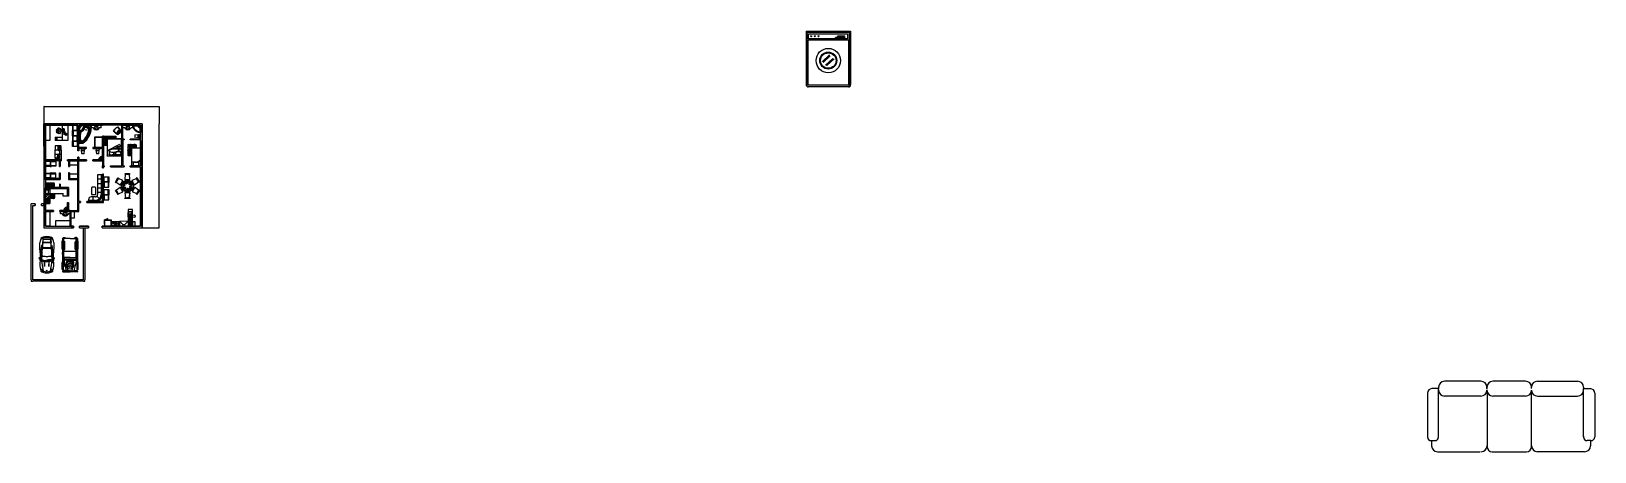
# Model space of a CAD drawing. Header units: centimetres. Extents: x -170 to 20863, y -3017 to 2645.
import ezdxf

# ---------------------------------------------------------------- set-up
doc = ezdxf.new("R2010")
doc.units = ezdxf.units.CM

# ---------------------------------------------------------------- blocks, each defined once
blk = doc.blocks.new('A$C64B41DC1')
for p, q in [((0.63, 2.51), (0.63, 0.48)), ((0.64, 2.46), (0.64, 2.51)), ((0.64, 2.51), (2.34, 2.51)), ((2.34, 2.46), (0.64, 2.46)), ((0.66, 2.45), (1.5, 2.45)), ((0.66, 2.45), (0.66, 0.56)), ((2.33, 1.87), (0.66, 1.3)), ((1.5, 2.45), (0.67, 2.45)), ((0.9, 1.12), (2.33, 1.87)), ((0.94, 1.99), (0.94, 1.4)), ((0.97, 1.99), (0.97, 1.41)), ((1, 1.99), (1, 1.42)), ((1.03, 1.99), (1.03, 1.43)), ((2.33, 2.45), (1.5, 2.45)), ((2.33, 0.56), (2.33, 2.45)), ((2.34, 2.51), (2.36, 2.51)), ((2.34, 2.51), (2.34, 2.46)), ((2.36, 0.48), (2.36, 2.51)), ((0.63, 0.48), (2.36, 0.48)), ((1.66, 1.64), (0.66, 1.64)), ((1.57, 1.61), (0.66, 1.61)), ((0.71, 0.51), (2.28, 0.51)), ((1.32, 0.17), (1.32, 0.48)), ((2.77, 0.17), (1.32, 0.17)), ((1.35, 0.2), (1.35, 0.48)), ((2.73, 0.2), (1.35, 0.2)), ((2.77, 1.22), (2.36, 1.22)), ((2.36, 1.19), (2.73, 1.19)), ((2.73, 1.19), (2.73, 0.2)), ((2.77, 1.19), (2.77, 1.22)), ((2.77, 1.19), (2.77, 0.2)), ((2.77, 0.2), (2.77, 0.17))]:
    blk.add_line(p, q)
at = {"ltscale": 10}
for p, q in [((1.49, 1.58), (0.66, 1.58)), ((1.4, 1.55), (0.66, 1.55))]:
    blk.add_line(p, q, dxfattribs=at)
for centre, radius, start, end in [((0.66, 2.48), 0.03, 180, 270), ((1.05, 2.33), 0.308, 175.3048, 198.6942), ((0.94, 1.98), 0.194, 126.5711, 185.89), ((-0.87, 2.09), 1.64, 4.8098, 9.1892), ((0.86, 2.63), 0.295, 247.5179, 264.267), ((0.73, 2.11), 0.245, 40.4189, 85.9871), ((0.27, 2.09), 0.496, 344.0243, 8.7071), ((0.74, 2.01), 0.057, 273.4709, 328.5412), ((0.73, 2.2), 0.245, 274.0129, 278.3417), ((0.73, 2.2), 0.0446, 314.4736, 42.1713), ((-1.6, 2.28), 2.36, 357.3905, 358.8876), ((0.72, 18.84), 16.86, 270.174, 272.0521), ((1.02, 5.71), 3.38, 266.8134, 276.1602), ((1.4, 2.1), 0.245, 94.0129, 139.5811), ((1.27, 1.92), 0.122, 33.628, 86.4744), ((1.19, 2.33), 0.194, 306.5711, 5.89), ((1.19, 1.97), 0.194, 4.3181, 53.4289), ((1.34, 1.94), 0.0603, 49.0991, 101.3702), ((1.53, 2.27), 0.177, 151.7736, 201.6983), ((1.2, 2.18), 0.168, 337.017, 7.5368), ((1.54, 2.1), 0.183, 175.2233, 196.23), ((1.7, 2.34), 0.194, 174.11, 233.4289), ((1.71, 1.97), 0.204, 127.1197, 175.09), ((1.77, 1.06), 0.963, 69.6507, 105.9631), ((1.15, 2.23), 0.378, 353.4947, 19.1867), ((1.69, 3.19), 0.856, 257.7438, 273.6284), ((1.49, 2.11), 0.245, 40.4189, 85.9871), ((1.57, 2.15), 0.0547, 142.0833, 220.902), ((1.2, 2.1), 0.33, 343.7954, 3.5554), ((1.87, 1.97), 0.388, 68.2026, 108.9817), ((2.13, 2.1), 0.245, 94.0129, 139.5811), ((2.27, 2.58), 0.637, 238.3499, 254.3137), ((2.03, 2.49), 0.156, 261.5958, 298.9092), ((1.94, 1.99), 0.165, 351.2621, 55.7572), ((2.09, 2.01), 0.0478, 179.7727, 283.8018), ((1.92, 2.33), 0.194, 320.9404, 333.7371), ((1.92, 2.33), 0.194, 333.7371, 5.89), ((2.61, 2.2), 0.517, 163.6046, 172.3273), ((2.13, 2.23), 0.0459, 165.3506, 223.2684), ((1.93, 2.18), 0.168, 337.017, 7.5368), ((2.46, 2.07), 0.375, 173.8296, 196.4356), ((2.33, 2.48), 0.03, 270, 0), ((0.73, 1.16), 0.165, 347.3109, 116.4454), ((0.71, 0.56), 0.05, 180, 270), ((1.03, 1.13), 0.253, 40.629, 104.3712), ((1.07, 1.29), 0.187, 14.1863, 69.1212), ((2.28, 0.56), 0.05, 270, 0)]:
    blk.add_arc(centre, radius, start, end)
for centre, major_axis, ratio, start_param, end_param in [((1.24, 0.97), (0, -0.532), 0.68, 6.586764, 6.677612), ((1.17, 1.13), (-0.116, 0.724), 0.59432, 3.291697, 3.50733), ((1.19, 0.92), (0, -0.624), 0.68, 0.378672, 0.625379), ((1.31, 0.66), (0, -0.315), 0.68, 6.475719, 6.949396), ((1.19, 1.11), (0, 0.846), 0.68, 3.421828, 3.728616), ((1.22, 1.1), (0, -0.876), 0.68, 6.507006, 6.887077), ((1.47, 0.08), (0, -0.326), 0.68, 1.938944, 3.339184), ((1.08, 1.24), (0, -0.984), 0.68, 0.565948, 0.680366), ((1.53, 0.07), (0, -0.37), 0.68, 1.930561, 3.464283), ((1.57, 0.11), (0, 0.364), 0.68, -1.3172, 0.476403), ((1.63, 0.01), (0, 0.502), 0.68, 6.655152, 6.661293), ((1.56, 0.27), (0, -0.0593), 0.68, 3.732151, 7.755362), ((1.58, 0.22), (0, -0.121), 0.68, 2.284368, 3.726131), ((1.56, 0.21), (0, 0.115), 0.68, 4.593909, 6.647252), ((1.57, 0.27), (0, -0.0317), 0.68, 1.462497, 5.046281), ((1.63, 0.01), (0, 0.502), 0.68, 5.095327, 5.911219), ((1.64, 0.32), (0, -0.266), 0.68, 2.006169, 2.182797), ((1.96, 0.31), (0, -0.261), 0.68, 4.015924, 4.205018), ((1.96, 0.33), (0, -0.18), 0.68, 3.770744, 4.318474), ((1.96, 0.3), (0, -0.159), 0.68, 3.14258, 4.229533), ((2.02, 0.92), (0, -0.624), 0.68, -0.280078, 0.625379), ((2.01, 1.11), (0, 0.846), 0.68, 2.978727, 3.728616), ((2.04, 1.1), (0, -0.876), 0.68, 6.099302, 6.887077), ((2.06, 0.56), (0, -0.18), 0.68, 5.194792, 5.929328), ((2.06, 0.56), (0, -0.18), 0.68, 5.194792, 6.723255), ((2.13, 0.66), (0, -0.315), 0.68, 5.328638, 6.949396), ((2.05, 0.57), (0, -0.13), 0.68, 5.450951, 6.054641), ((2.06, 0.97), (0, -0.532), 0.68, 6.20013, 6.677612), ((1.99, 1.13), (-0.068, 0.744), 0.610498, 3.199135, 3.592282), ((2.3, 0.08), (0, -0.326), 0.68, 1.938944, 3.339184), ((1.91, 1.24), (0, -0.984), 0.68, 0.565948, 0.680366), ((2.35, 0.07), (0, -0.37), 0.68, 1.930561, 3.464283), ((2.4, 0.11), (0, 0.364), 0.68, -1.3172, 0.476403), ((2.45, 0.01), (0, 0.502), 0.68, 6.655152, 6.661293), ((2.38, 0.27), (0, -0.0593), 0.68, 3.732151, 7.755362), ((2.4, 0.22), (0, -0.121), 0.68, 2.284368, 3.726131), ((1.99, 1.63), (0, -0.753), 0.68, 0.797284, 0.954936), ((2.06, 1.47), (0, -0.532), 0.68, 7.239912, 7.311536), ((1.91, 1.74), (0, -0.984), 0.68, 0.74745, 0.979724), ((2.45, 0.51), (0, 0.502), 0.68, 5.328291, 6.553458), ((2.4, 0.6), (0, 0.364), 0.68, -1.3172, 0.145284), ((2.35, 0.56), (0.007, 0.382), 0.56205, -1.21172, -0.009991), ((2.3, 0.58), (0, -0.326), 0.68, 1.938944, 2.850232), ((2.04, 1.6), (0, -0.876), 0.68, 6.849801, 6.887077), ((2.4, 0.71), (0, -0.121), 0.68, 2.284368, 3.652258), ((2.38, 0.71), (0, 0.115), 0.68, 4.593909, 6.585576), ((2.38, 0.77), (0, -0.0593), 0.68, 5.841311, 7.755362), ((2.06, 0.97), (0, -0.532), 0.68, 7.239912, 7.336618), ((1.99, 1.13), (-0.068, 0.744), 0.610498, 3.917146, 4.063997), ((1.91, 1.24), (0, -0.984), 0.68, 0.74745, 0.979724), ((2.45, 0.01), (0, 0.502), 0.68, 5.328291, 6.553458), ((2.38, 0.21), (0, 0.115), 0.68, 4.593909, 6.647252), ((2.4, 0.76), (0, -0.0317), 0.68, 1.462497, 5.046281), ((2.4, 0.27), (0, -0.0317), 0.68, 1.462497, 5.046281), ((2.47, 0.82), (0, -0.266), 0.68, 2.006169, 3.565187), ((2.47, 0.32), (0, -0.266), 0.68, 2.006169, 3.565187), ((2.75, 0.81), (-0.06, 0.373), 0.695517, 1.775813, 2.548612), ((2.75, 1.31), (0, 0.361), 0.68, 1.900046, 2.742661), ((2.79, 1.31), (0, 0.361), 0.68, 1.900046, 2.614747), ((2.79, 0.81), (0, 0.361), 0.68, 1.900046, 2.614747), ((2.84, 1.31), (0, 0.361), 0.68, 1.900046, 2.479658), ((2.86, 1.32), (0, 0.361), 0.68, 1.938265, 2.479658), ((2.79, 0.81), (0, -0.261), 0.68, 3.463718, 4.205018), ((2.86, 0.82), (0, 0.361), 0.68, 1.938265, 2.479658), ((2.79, 0.31), (0, -0.261), 0.68, 3.463718, 4.205018), ((2.78, 0.83), (0, -0.18), 0.68, 3.548236, 4.318474), ((2.78, 0.33), (0, -0.18), 0.68, 3.548236, 4.318474), ((2.78, 0.8), (0, -0.159), 0.68, 3.645304, 4.229533), ((2.78, 0.3), (0, -0.159), 0.68, 3.645304, 4.229533), ((2.81, 1.21), (0, -0.152), 0.68, 4.821745, 5.463341)]:
    blk.add_ellipse(centre, major_axis=major_axis, ratio=ratio, start_param=start_param, end_param=end_param)
blk = doc.blocks.new('A$C75517FAE')
for p, q in [((1, 2.38), (0, 2.38)), ((0, 2.37), (0, 0.42)), ((0.95, 2.42), (0.05, 2.42)), ((0.2, 2.36), (0.2, 2.03)), ((0.82, 2.36), (0.2, 2.36)), ((0.2, 2.03), (0.82, 2.03)), ((0.46, 2), (1, 2)), ((0.82, 2.03), (0.82, 2.36)), ((1, 0.42), (1, 2.38)), ((0, 0.42), (1, 0.42)), ((0.53, 0.4), (0.43, 0.4)), ((0.53, 0.37), (0.43, 0.35)), ((0.53, 0.33), (0.43, 0.32)), ((0.53, 0.3), (0.43, 0.29)), ((0.53, 0.26), (0.43, 0.26)), ((0.53, 0.25), (0.43, 0.23)), ((0.53, 0.21), (0.43, 0.19)), ((0.53, 0.17), (0.43, 0.16)), ((0.53, 0.13), (0.43, 0.13)), ((0.53, 0.12), (0.43, 0.07)), ((0.53, 0.1), (0.51, 0)), ((0.55, 0.33), (0.59, 0.33)), ((0.55, 0.21), (0.59, 0.21)), ((0.56, 0.1), (0.56, 0)), ((0.57, 0.32), (0.57, 0.35)), ((0.57, 0.2), (0.57, 0.23)), ((0.57, 0.1), (0.57, 0.1)), ((0.59, 0.1), (0.6, 0)), ((0.62, 0.4), (0.65, 0.4)), ((0.62, 0.27), (0.65, 0.27)), ((0.62, 0.15), (0.65, 0.15)), ((0.62, 0.1), (0.64, 0)), ((0.63, 0.38), (0.63, 0.41)), ((0.63, 0.26), (0.63, 0.29)), ((0.63, 0.14), (0.63, 0.17)), ((0.66, 0.1), (0.67, 0)), ((0.68, 0.33), (0.71, 0.33)), ((0.68, 0.21), (0.71, 0.21)), ((0.69, 0.32), (0.69, 0.35)), ((0.69, 0.2), (0.69, 0.23)), ((0.69, 0.1), (0.7, 0)), ((0.69, 0.1), (0.69, 0.1)), ((0.72, 0.1), (0.74, 0)), ((0.74, 0.4), (0.77, 0.4)), ((0.74, 0.27), (0.77, 0.27)), ((0.74, 0.15), (0.77, 0.15)), ((0.76, 0.38), (0.76, 0.41)), ((0.76, 0.26), (0.76, 0.29)), ((0.76, 0.14), (0.76, 0.17)), ((0.76, 0.1), (0.78, 0)), ((0.8, 0.33), (0.84, 0.33)), ((0.8, 0.21), (0.84, 0.21)), ((0.8, 0.1), (0.81, 0)), ((0.82, 0.32), (0.82, 0.35)), ((0.82, 0.2), (0.82, 0.23)), ((0.82, 0.1), (0.82, 0.1)), ((0.84, 0.1), (0.84, 0)), ((0.87, 0.4), (0.9, 0.4)), ((0.87, 0.27), (0.9, 0.27)), ((0.87, 0.15), (0.9, 0.15)), ((0.87, 0.1), (0.87, 0)), ((0.88, 0.38), (0.88, 0.41)), ((0.88, 0.26), (0.88, 0.29)), ((0.88, 0.14), (0.88, 0.17)), ((0.9, 0.1), (0.91, 0)), ((0.93, 0.33), (0.96, 0.33)), ((0.93, 0.21), (0.96, 0.21)), ((0.94, 0.32), (0.94, 0.35)), ((0.94, 0.2), (0.94, 0.23)), ((0.94, 0.1), (0.94, 0)), ((0.94, 0.1), (0.94, 0.1)), ((0.96, 0.1), (0.97, 0)), ((0.99, 0.4), (1.02, 0.4)), ((0.99, 0.27), (1.02, 0.27)), ((0.99, 0.15), (1.02, 0.15)), ((1, 0.1), (1.01, 0)), ((1.01, 0.38), (1.01, 0.41)), ((1.01, 0.26), (1.01, 0.29)), ((1.01, 0.14), (1.01, 0.17)), ((1.03, 0.1), (1.04, 0)), ((1.07, 1.14), (1.04, 1.14)), ((1.07, 1.01), (1.04, 1.01)), ((1.07, 0.89), (1.04, 0.89)), ((1.07, 0.76), (1.04, 0.76)), ((1.07, 0.64), (1.04, 0.64)), ((1.07, 0.51), (1.04, 0.51)), ((1.05, 1.22), (1.05, 1.32)), ((1.05, 1.12), (1.05, 1.15)), ((1.05, 0.99), (1.05, 1.03)), ((1.05, 0.87), (1.05, 0.9)), ((1.05, 0.74), (1.05, 0.78)), ((1.05, 0.62), (1.05, 0.65)), ((1.05, 0.49), (1.05, 0.53)), ((1.05, 0.33), (1.09, 0.33)), ((1.05, 0.21), (1.09, 0.21)), ((1.07, 0.32), (1.07, 0.35)), ((1.07, 0.2), (1.07, 0.23)), ((1.07, 0.1), (1.07, 0)), ((1.07, 0.1), (1.07, 0.1)), ((1.08, 1.22), (1.1, 1.32)), ((1.13, 1.2), (1.1, 1.2)), ((1.13, 1.19), (1.1, 1.19)), ((1.13, 1.07), (1.1, 1.07)), ((1.13, 0.95), (1.1, 0.95)), ((1.13, 0.82), (1.1, 0.82)), ((1.13, 0.7), (1.1, 0.7)), ((1.13, 0.57), (1.1, 0.57)), ((1.13, 0.45), (1.1, 0.45)), ((1.1, 0.1), (1.11, 0)), ((1.12, 1.22), (1.13, 1.32)), ((1.12, 1.18), (1.12, 1.21)), ((1.12, 1.18), (1.12, 1.21)), ((1.12, 1.06), (1.12, 1.09)), ((1.12, 0.93), (1.12, 0.96)), ((1.12, 0.81), (1.12, 0.84)), ((1.12, 0.68), (1.12, 0.71)), ((1.12, 0.56), (1.12, 0.59)), ((1.12, 0.43), (1.12, 0.46)), ((1.12, 0.4), (1.15, 0.4)), ((1.12, 0.27), (1.15, 0.27)), ((1.12, 0.15), (1.15, 0.15)), ((1.13, 0.38), (1.13, 0.41)), ((1.13, 0.26), (1.13, 0.29)), ((1.13, 0.14), (1.13, 0.17)), ((1.13, 0.1), (1.15, 0)), ((1.15, 1.22), (1.16, 1.32)), ((1.19, 1.14), (1.16, 1.14)), ((1.19, 1.01), (1.16, 1.01)), ((1.19, 0.89), (1.16, 0.89)), ((1.19, 0.76), (1.16, 0.76)), ((1.19, 0.64), (1.16, 0.64)), ((1.19, 0.51), (1.16, 0.51)), ((1.18, 1.12), (1.18, 1.15)), ((1.18, 0.99), (1.18, 1.03)), ((1.18, 0.87), (1.18, 0.9)), ((1.18, 0.74), (1.18, 0.78)), ((1.18, 0.62), (1.18, 0.65)), ((1.18, 0.49), (1.18, 0.53)), ((1.18, 0.33), (1.21, 0.33)), ((1.18, 0.21), (1.21, 0.21)), ((1.18, 0.1), (1.18, 0)), ((1.19, 1.22), (1.19, 1.32)), ((1.19, 0.32), (1.19, 0.35)), ((1.19, 0.2), (1.19, 0.23)), ((1.19, 0.1), (1.19, 0.1)), ((1.2, 1.22), (1.22, 1.32)), ((1.22, 0.1), (1.21, 0)), ((1.25, 1.2), (1.22, 1.2)), ((1.25, 1.19), (1.22, 1.19)), ((1.25, 1.07), (1.22, 1.07)), ((1.25, 0.95), (1.22, 0.95)), ((1.25, 0.82), (1.22, 0.82)), ((1.25, 0.7), (1.22, 0.7)), ((1.25, 0.57), (1.22, 0.57)), ((1.25, 0.45), (1.22, 0.45)), ((1.24, 1.22), (1.26, 1.32)), ((1.24, 1.18), (1.24, 1.21)), ((1.24, 1.18), (1.24, 1.21)), ((1.24, 1.06), (1.24, 1.09)), ((1.24, 0.93), (1.24, 0.96)), ((1.24, 0.81), (1.24, 0.84)), ((1.24, 0.68), (1.24, 0.71)), ((1.24, 0.56), (1.24, 0.59)), ((1.24, 0.43), (1.24, 0.46)), ((1.24, 0.4), (1.27, 0.4)), ((1.24, 0.27), (1.27, 0.27)), ((1.24, 0.15), (1.27, 0.15)), ((1.25, 0.1), (1.24, 0)), ((1.26, 0.38), (1.26, 0.41)), ((1.26, 0.26), (1.26, 0.29)), ((1.26, 0.14), (1.26, 0.17)), ((1.28, 1.22), (1.29, 1.32)), ((1.31, 1.14), (1.28, 1.14)), ((1.31, 1.01), (1.28, 1.01)), ((1.31, 0.89), (1.28, 0.89)), ((1.31, 0.76), (1.28, 0.76)), ((1.31, 0.64), (1.28, 0.64)), ((1.31, 0.51), (1.28, 0.51)), ((1.28, 0.1), (1.28, 0)), ((1.29, 0.1), (1.3, 0)), ((1.3, 1.12), (1.3, 1.15)), ((1.3, 0.99), (1.3, 1.03)), ((1.3, 0.87), (1.3, 0.9)), ((1.3, 0.74), (1.3, 0.78)), ((1.3, 0.62), (1.3, 0.65)), ((1.3, 0.49), (1.3, 0.53)), ((1.3, 0.33), (1.34, 0.33)), ((1.3, 0.33), (1.33, 0.33)), ((1.3, 0.21), (1.34, 0.21)), ((1.3, 0.21), (1.33, 0.21)), ((1.31, 0.32), (1.31, 0.35)), ((1.31, 0.2), (1.31, 0.23)), ((1.31, 0.1), (1.31, 0)), ((1.31, 0.1), (1.31, 0.1)), ((1.32, 1.22), (1.32, 1.32)), ((1.32, 0.32), (1.32, 0.35)), ((1.32, 0.2), (1.32, 0.23)), ((1.32, 0.1), (1.32, 0.1)), ((1.33, 1.22), (1.38, 1.32)), ((1.33, 0.1), (1.33, 0)), ((1.34, 0.4), (1.44, 0.4)), ((1.34, 0.33), (1.45, 0.32)), ((1.34, 0.3), (1.45, 0.29)), ((1.34, 0.26), (1.44, 0.26)), ((1.34, 0.25), (1.44, 0.23)), ((1.34, 0.21), (1.44, 0.19)), ((1.34, 0.17), (1.44, 0.16)), ((1.34, 0.13), (1.44, 0.13)), ((1.34, 0.12), (1.44, 0.07)), ((1.34, 0.1), (1.39, 0)), ((1.35, 1.22), (1.45, 1.27)), ((1.35, 1.21), (1.45, 1.21)), ((1.35, 1.2), (1.35, 1.2)), ((1.35, 1.19), (1.35, 1.19)), ((1.35, 1.19), (1.45, 1.19)), ((1.35, 1.17), (1.45, 1.18)), ((1.35, 1.15), (1.45, 1.16)), ((1.35, 1.12), (1.45, 1.12)), ((1.35, 1.09), (1.45, 1.09)), ((1.35, 1.07), (1.35, 1.07)), ((1.35, 1.05), (1.45, 1.06)), ((1.35, 1.01), (1.45, 1.03)), ((1.35, 0.97), (1.45, 0.99)), ((1.35, 0.95), (1.35, 0.95)), ((1.35, 0.94), (1.45, 0.95)), ((1.35, 0.91), (1.45, 0.92)), ((1.35, 0.88), (1.45, 0.89)), ((1.35, 0.84), (1.45, 0.85)), ((1.35, 0.82), (1.35, 0.82)), ((1.35, 0.81), (1.45, 0.81)), ((1.35, 0.78), (1.45, 0.78)), ((1.35, 0.75), (1.45, 0.74)), ((1.35, 0.72), (1.45, 0.71)), ((1.35, 0.7), (1.35, 0.7)), ((1.35, 0.68), (1.45, 0.68)), ((1.35, 0.64), (1.45, 0.66)), ((1.35, 0.6), (1.45, 0.61)), ((1.35, 0.57), (1.45, 0.58)), ((1.35, 0.57), (1.35, 0.57)), ((1.35, 0.54), (1.45, 0.54)), ((1.35, 0.5), (1.45, 0.51)), ((1.35, 0.47), (1.45, 0.48)), ((1.35, 0.45), (1.35, 0.45)), ((1.35, 0.44), (1.45, 0.44)), ((1.34, 0.37), (1.44, 0.35))]:
    blk.add_line(p, q)
for centre, radius, start, end in [((0.05, 2.37), 0.05, 90, 180), ((0.46, 1.22), 0.775, 89.843, 126.4474), ((0.02, 1.77), 0.0754, 7.6195, 103.8079), ((0.54, 1.44), 0.56, 97.6699, 142.6283), ((0.95, 2.38), 0.042, 0, 90)]:
    blk.add_arc(centre, radius, start, end)
blk = doc.blocks.new('A$C02E00A6B')
for p, q in [((1402, 2780), (1398, 2140)), ((2002, 2780), (1998, 2140)), ((2602, 2780), (2598, 2140)), ((3202, 2780), (3198, 2140)), ((3802, 2780), (3798, 2140)), ((5038, 1544), (4398, 1540)), ((5038, 944), (4699, 942))]:
    blk.add_line(p, q)
at = {"linetype": 'Continuous'}
for p, q in [((1402, 2780), (4098, 2780)), ((1402, 2620), (4098, 2620)), ((1402, 2140), (4098, 2140)), ((4310, 2052), (4762, 2504)), ((3089, 1790), (3089, 1390)), ((3989, 1890), (3189, 1890)), ((3189, 1290), (3989, 1290)), ((4089, 1390), (4089, 1790)), ((4398, 1840), (4398, 1242)), ((4878, 1840), (4878, 943)), ((5038, 1840), (5038, 946))]:
    blk.add_line(p, q, dxfattribs=at)
for centre, radius, start, end in [((4098, 1840), 940, 0, 90), ((4098, 1840), 780, 0, 90), ((4098, 1840), 300, 0, 90), ((3189, 1790), 100, 90, 180), ((3189, 1390), 100, 180, 270), ((3989, 1790), 100, 0, 90), ((3989, 1390), 100, 270, 0), ((4698, 1242), 300, 180, 270.35186)]:
    blk.add_arc(centre, radius, start, end, dxfattribs=at)
blk = doc.blocks.new('A$C5E3A1E56')
at = {"linetype": 'ByBlock'}
blk.add_line((633, 192), (638, 98), dxfattribs=at)
for points in [[(18, 63, -0.0962701), (12, 63, -0.2319984), (21, 209, -0.0578458), (21, 213, -0.0672952), (22, 239, -0.3578308), (9, 253, -0.0551592), (29, 452, -0.3116887), (42, 464), (51, 585, -0.395806), (165, 689, -0.0756884), (533, 682, -0.395806), (644, 575), (649, 454, -0.3195271), (662, 442, -0.0551592), (675, 242, -0.3656814), (662, 228, -0.0671319), (662, 202, -0.0578458), (661, 198, -0.2319984), (665, 52, -0.0962701), (659, 53, 0.0807764), (553, 35, -0.179559), (124, 42, 0.0807764)], [(86, 491, 0.2894462), (608, 479, 0.341759), (609, 488, 0.3501445), (84, 499, 0.3342737)]]:
    blk.add_lwpolyline(points, format="xyb", close=True, dxfattribs=at)
for points in [[(44, 198, 0.1805921), (29, 83, -0.4687311), (18, 63, -0.2319984)], [(55, 236, -0.0510852), (52, 210, -0.1798628), (46, 198, -0.2049148), (29, 199, -0.2038702), (21, 209, -0.0672952)], [(21, 209, -0.0002666), (21, 209, -0.2322793)], [(47, 235, -0.0056412), (22, 239, -0.0069422), (22, 239, -0.0551592)], [(49, 202), (41, 108, 0.3820187), (72, 68)], [(42, 464, -0.0514694), (45, 464, -0.0044366), (65, 462, -0.4088811), (78, 446), (64, 249, -0.4293083), (47, 235)], [(623, 452), (617, 574, 0.4017266), (531, 656, 0.0765191), (167, 662, 0.4017266), (77, 583), (68, 462)], [(597, 572, 0.2016025), (551, 627, 0.2128414), (142, 632, 0.2074445), (96, 575)], [(649, 454, 0.0443247), (647, 454, 0.0044366), (626, 453, 0.4088811), (612, 437), (620, 239, 0.4293083), (636, 225)], [(636, 225, 0.0056412), (662, 228, 0.3656814)], [(638, 188, -0.1805921), (649, 73, 0.4687311), (659, 53, 0.2319984)]]:
    blk.add_lwpolyline(points, format="xyb", dxfattribs=at)
blk.add_lwpolyline([(661, 198, -0.2038702), (653, 188, -0.2049148), (636, 189, -0.1798628), (631, 201, -0.0510852), (629, 226, -1.9718689)], format="xyb")
for centre, radius, start, end in [((126, 450), 86.2, 102.59438, 128.57273), ((327, -480), 1009, 73.78641, 103.94118), ((327, -481), 1002, 73.67571, 103.94302), ((344, 95), 541, 61.39397, 117.80179), ((344, 94), 534, 60.8968, 118.20596), ((136, 568), 44.4, 173.64279, 255.12503), ((346, 517), 513, 244.75634, 293.33335), ((660, -283), 346, 99.00573, 108.64288), ((559, 561), 44.4, 281.2436, 10.88213), ((564, 442), 86.2, 49.51696, 75.49531), ((600, 97), 37.5, 279.00573, 2.6369)]:
    blk.add_arc(centre, radius, start, end, dxfattribs=at)
blk = doc.blocks.new('A$C45501D90')
for p, q in [((-1103, 357), (-870, 761)), ((-1085, 347), (-1103, 357)), ((-852, 750), (-1085, 347)), ((-1083, 346), (-1036, 364)), ((-1060, 377), (-1042, 411)), ((-1020, 394), (-1060, 377)), ((-1042, 411), (-1024, 398)), ((-1039, 420), (-1006, 428)), ((-1036, 364), (-1020, 394)), ((-1000, 440), (-1031, 430)), ((-1031, 430), (-1026, 438)), ((-1026, 438), (-1012, 443)), ((-851, 678), (-1023, 381)), ((-1018, 360), (-663, 107)), ((-1015, 461), (-982, 470)), ((-1012, 443), (-1014, 448)), ((-1014, 448), (-1000, 442)), ((-976, 481), (-1007, 471)), ((-1007, 471), (-1002, 480)), ((-1006, 428), (-1000, 440)), ((-1002, 480), (-989, 485)), ((-991, 503), (-958, 511)), ((-989, 485), (-990, 489)), ((-990, 489), (-976, 483)), ((-952, 522), (-983, 513)), ((-983, 513), (-978, 521)), ((-982, 470), (-976, 481)), ((-978, 521), (-965, 526)), ((-965, 526), (-966, 530)), ((-966, 530), (-953, 525)), ((-958, 511), (-952, 522)), ((-945, 559), (-950, 558)), ((-950, 558), (-938, 550)), ((-943, 582), (-948, 574)), ((-948, 574), (-945, 559)), ((-936, 550), (-943, 582)), ((-938, 594), (-930, 561)), ((-930, 561), (-936, 550)), ((-921, 601), (-926, 600)), ((-926, 600), (-914, 591)), ((-919, 624), (-924, 615)), ((-924, 615), (-921, 601)), ((-912, 592), (-919, 624)), ((-914, 635), (-906, 603)), ((-906, 603), (-912, 592)), ((-898, 642), (-902, 641)), ((-902, 641), (-890, 633)), ((-895, 665), (-900, 657)), ((-900, 657), (-898, 642)), ((-888, 633), (-895, 665)), ((-890, 677), (-882, 644)), ((-882, 644), (-888, 633)), ((-864, 717), (-884, 684)), ((-884, 684), (-864, 675)), ((-870, 761), (-852, 750)), ((-859, 674), (-864, 717)), ((-841, 702), (-859, 674)), ((-849, 752), (-841, 702)), ((-431, 509), (-831, 685)), ((-640, 112), (-424, 486)), ((-436, 265, 91), (-433, 271, 91)), ((-271, 170, 91), (-436, 265, 91)), ((-433, 271, 91), (-268, 175, 91)), ((-431, 275, 91), (-428, 280, 91)), ((-265, 180, 91), (-431, 275, 91)), ((-428, 280, 91), (-262, 185, 91)), ((-320, 2, 91), (-299, 72, 91)), ((-263, 53, 91), (-320, 2, 91)), ((-303, 169, 91), (-294, 183, 91)), ((-289, 161, 91), (-303, 169, 91)), ((-299, 72, 91), (-277, 81, 91)), ((-291, 188, 91), (-289, 193, 91)), ((-281, 176, 91), (-289, 161, 91)), ((-286, 198, 91), (-278, 212, 91)), ((-278, 212, 91), (-264, 204, 91)), ((-275, 185, 91), (-278, 181, 91)), ((-277, 81, 91), (-274, 118, 91)), ((-274, 118, 91), (-227, 162, 91)), ((-264, 204, 91), (-272, 191, 91)), ((-268, 175, 91), (-271, 170, 91)), ((-262, 185, 91), (-265, 180, 91)), ((-236, 87, 91), (-263, 53, 91)), ((-242, 1134), (224, 1134)), ((-242, 1113), (-242, 1134)), ((224, 1113), (-242, 1113)), ((-242, 1111), (-202, 1079)), ((-197, 1062), (-239, 628)), ((-227, 162, 91), (-236, 87, 91)), ((-223, 610), (209, 610)), ((-204, 1106), (-166, 1108)), ((-169, 1081), (-204, 1106)), ((-202, 1079), (-169, 1081)), ((162, 1076), (-181, 1076)), ((-175, 276, 91), (-105, 293, 91)), ((-103, 252, 91), (-175, 276, 91)), ((-166, 1108), (-167, 1086)), ((-156, 1110), (-132, 1086)), ((-119, 1086), (-143, 1108)), ((-143, 1108), (-134, 1108)), ((-134, 1108), (-122, 1098)), ((-132, 1086), (-119, 1086)), ((-122, 1098), (-119, 1102)), ((-119, 1102), (-118, 1087)), ((-108, 1110), (-84, 1086)), ((-105, 293, 91), (-86, 278, 91)), ((-60, 246, 91), (-103, 252, 91)), ((-71, 1086), (-95, 1108)), ((-95, 1108), (-86, 1108)), ((-86, 1108), (-75, 1098)), ((-86, 278, 91), (-52, 294, 91)), ((-84, 1086), (-71, 1086)), ((-75, 1098), (-71, 1102)), ((-71, 1102), (-70, 1087)), ((-60, 1110), (-36, 1086)), ((9, 276, 91), (-60, 246, 91)), ((-52, 294, 91), (9, 276, 91)), ((-23, 1086), (-47, 1108)), ((-47, 1108), (-38, 1108)), ((-38, 1108), (-27, 1098)), ((-36, 1086), (-23, 1086)), ((-27, 1098), (-23, 1102)), ((-23, 1102), (-22, 1087)), ((-22, 329, 91), (-22, 345, 91)), ((-22, 345, 91), (-6, 345, 91)), ((-6, 329, 91), (-22, 329, 91)), ((-6, 509, 91), (0, 509, 91)), ((-6, 318, 91), (-6, 509, 91)), ((0, 318, 91), (-6, 318, 91)), ((0, 509, 91), (0, 318, 91)), ((0, 345, 91), (6, 345, 91)), ((6, 329, 91), (0, 329, 91)), ((6, 318, 91), (6, 509, 91)), ((6, 509, 91), (12, 509, 91)), ((12, 318, 91), (6, 318, 91)), ((8, 1102), (7, 1087)), ((8, 1086), (32, 1108)), ((12, 1098), (8, 1102)), ((21, 1086), (8, 1086)), ((23, 1108), (12, 1098)), ((12, 509, 91), (12, 318, 91)), ((12, 345, 91), (27, 345, 91)), ((27, 329, 91), (12, 329, 91)), ((45, 1110), (21, 1086)), ((32, 1108), (23, 1108)), ((27, 345, 91), (27, 329, 91)), ((56, 1102), (55, 1087)), ((56, 1086), (80, 1108)), ((60, 1098), (56, 1102)), ((69, 1086), (56, 1086)), ((71, 1108), (60, 1098)), ((93, 1110), (69, 1086)), ((80, 1108), (71, 1108)), ((104, 1102), (103, 1087)), ((104, 1086), (128, 1108)), ((107, 1098), (104, 1102)), ((117, 1086), (104, 1086)), ((119, 1108), (107, 1098)), ((141, 1110), (117, 1086)), ((128, 1108), (119, 1108)), ((134, 288, 91), (184, 236, 91)), ((150, 214, 91), (134, 288, 91)), ((166, 173, 91), (150, 214, 91)), ((189, 1106), (151, 1108)), ((151, 1108), (152, 1086)), ((154, 1081), (189, 1106)), ((187, 1079), (154, 1081)), ((227, 128, 91), (166, 173, 91)), ((225, 628), (178, 1062)), ((184, 236, 91), (181, 211, 91)), ((181, 211, 91), (211, 190, 91)), ((224, 1113), (187, 1079)), ((211, 190, 91), (227, 128, 91)), ((224, 1134), (224, 1113)), ((243, -25, 91), (299, 26, 91)), ((255, 162, 91), (421, 257, 91)), ((258, 157, 91), (255, 162, 91)), ((257, 182, 91), (270, 190, 91)), ((265, 168, 91), (257, 182, 91)), ((424, 252, 91), (258, 157, 91)), ((261, 152, 91), (426, 248, 91)), ((264, 147, 91), (261, 152, 91)), ((429, 242, 91), (264, 147, 91)), ((271, 158, 91), (268, 162, 91)), ((270, 190, 91), (278, 175, 91)), ((281, 139, 91), (274, 153, 91)), ((299, 26, 91), (279, -44, 91)), ((281, 170, 91), (284, 165, 91)), ((295, 147, 91), (281, 139, 91)), ((287, 160, 91), (295, 147, 91)), ((417, 498), (633, 124)), ((421, 257, 91), (424, 252, 91)), ((821, 702), (424, 521)), ((426, 248, 91), (429, 242, 91)), ((656, 119), (1008, 377)), ((841, 765), (834, 715)), ((834, 715), (852, 687)), ((1013, 398), (841, 695)), ((843, 766), (861, 776)), ((1076, 362), (843, 766)), ((852, 687), (856, 730)), ((856, 730), (877, 697)), ((877, 697), (857, 688)), ((861, 776), (1094, 373)), ((883, 690), (874, 657)), ((874, 657), (881, 646)), ((881, 646), (888, 678)), ((894, 654), (883, 646)), ((888, 678), (893, 670)), ((893, 670), (890, 655)), ((890, 655), (894, 654)), ((907, 648), (898, 616)), ((898, 616), (904, 605)), ((904, 605), (912, 637)), ((918, 613), (907, 604)), ((912, 637), (917, 628)), ((917, 628), (914, 614)), ((914, 614), (918, 613)), ((931, 607), (922, 574)), ((922, 574), (928, 563)), ((928, 563), (936, 595)), ((942, 571), (931, 563)), ((936, 595), (941, 587)), ((941, 587), (938, 572)), ((938, 572), (942, 571)), ((951, 524), (944, 535)), ((944, 535), (976, 526)), ((958, 543), (945, 538)), ((983, 516), (951, 524)), ((957, 539), (958, 543)), ((971, 534), (957, 539)), ((968, 494), (1000, 484)), ((975, 483), (968, 494)), ((982, 502), (969, 496)), ((976, 526), (971, 534)), ((1007, 474), (975, 483)), ((981, 498), (982, 502)), ((995, 493), (981, 498)), ((999, 441), (992, 453)), ((992, 453), (1024, 443)), ((1006, 461), (993, 455)), ((1000, 484), (995, 493)), ((1031, 433), (999, 441)), ((1005, 456), (1006, 461)), ((1019, 451), (1005, 456)), ((1028, 377), (1013, 407)), ((1013, 407), (1053, 390)), ((1035, 424), (1016, 411)), ((1024, 443), (1019, 451)), ((1076, 359), (1028, 377)), ((1053, 390), (1035, 424)), ((1094, 373), (1076, 362)), ((-1094, -373), (-1076, -362)), ((-861, -776), (-1094, -373)), ((-1076, -359), (-1028, -377)), ((-1076, -362), (-843, -766)), ((-1053, -390), (-1035, -424)), ((-1013, -407), (-1053, -390)), ((-1035, -424), (-1016, -411)), ((-1031, -433), (-999, -441)), ((-1028, -377), (-1013, -407)), ((-1024, -443), (-1019, -451)), ((-992, -453), (-1024, -443)), ((-1019, -451), (-1005, -456)), ((-1013, -398), (-841, -695)), ((-656, -119), (-1008, -377)), ((-1007, -474), (-975, -483)), ((-1006, -461), (-993, -455)), ((-1005, -456), (-1006, -461)), ((-968, -494), (-1000, -484)), ((-1000, -484), (-995, -493)), ((-999, -441), (-992, -453)), ((-995, -493), (-981, -498)), ((-983, -516), (-951, -524)), ((-982, -502), (-969, -496)), ((-981, -498), (-982, -502)), ((-944, -535), (-976, -526)), ((-976, -526), (-971, -534)), ((-975, -483), (-968, -494)), ((-971, -534), (-957, -539)), ((-958, -543), (-945, -538)), ((-957, -539), (-958, -543)), ((-951, -524), (-944, -535)), ((-942, -571), (-931, -563)), ((-938, -572), (-942, -571)), ((-941, -587), (-938, -572)), ((-936, -595), (-941, -587)), ((-928, -563), (-936, -595)), ((-931, -607), (-922, -574)), ((-922, -574), (-928, -563)), ((-918, -613), (-907, -604)), ((-914, -614), (-918, -613)), ((-917, -628), (-914, -614)), ((-912, -637), (-917, -628)), ((-904, -605), (-912, -637)), ((-907, -648), (-898, -616)), ((-898, -616), (-904, -605)), ((-894, -654), (-883, -646)), ((-890, -655), (-894, -654)), ((-893, -670), (-890, -655)), ((-888, -678), (-893, -670)), ((-881, -646), (-888, -678)), ((-883, -690), (-874, -657)), ((-874, -657), (-881, -646)), ((-877, -697), (-857, -688)), ((-856, -730), (-877, -697)), ((-843, -766), (-861, -776)), ((-852, -687), (-856, -730)), ((-834, -715), (-852, -687)), ((-841, -765), (-834, -715)), ((-821, -702), (-424, -521)), ((-417, -498), (-633, -124)), ((-450, -214, 91), (-284, -119, 91)), ((-447, -220, 91), (-450, -214, 91)), ((-281, -124, 91), (-447, -220, 91)), ((-444, -224, 91), (-279, -129, 91)), ((-441, -229, 91), (-444, -224, 91)), ((-276, -134, 91), (-441, -229, 91)), ((-315, -119, 91), (-302, -111, 91)), ((-307, -132, 91), (-315, -119, 91)), ((-302, -142, 91), (-304, -137, 91)), ((-302, -111, 91), (-294, -125, 91)), ((-290, -162, 91), (-299, -147, 91)), ((-291, -130, 91), (-288, -134, 91)), ((-277, -154, 91), (-290, -162, 91)), ((-285, -140, 91), (-277, -154, 91)), ((-284, -119, 91), (-281, -124, 91)), ((-279, -129, 91), (-276, -134, 91)), ((-247, -100, 91), (-187, -145, 91)), ((-232, -162, 91), (-247, -100, 91)), ((-201, -183, 91), (-232, -162, 91)), ((-231, -1113), (-191, -1081)), ((-229, -629), (-182, -1063)), ((-228, -1114), (238, -1114)), ((-228, -1135), (-228, -1114)), ((238, -1135), (-228, -1135)), ((-227, -1111), (-187, -1079)), ((-225, -628), (-178, -1062)), ((-224, -1113), (242, -1113)), ((-224, -1134), (-224, -1113)), ((242, -1134), (-224, -1134)), ((219, -612), (-213, -612)), ((223, -610), (-209, -610)), ((-205, -208, 91), (-201, -183, 91)), ((-155, -260, 91), (-205, -208, 91)), ((-158, -1082), (-193, -1108)), ((-193, -1108), (-155, -1109)), ((-191, -1081), (-158, -1082)), ((-154, -1081), (-189, -1106)), ((-189, -1106), (-151, -1108)), ((-187, -145, 91), (-170, -186, 91)), ((-187, -1079), (-154, -1081)), ((-170, -186, 91), (-155, -260, 91)), ((-166, -1078), (177, -1078)), ((-162, -1076), (181, -1076)), ((-155, -1109), (-156, -1087)), ((-151, -1108), (-152, -1086)), ((-145, -1111), (-121, -1087)), ((-141, -1110), (-117, -1086)), ((-108, -1087), (-132, -1109)), ((-132, -1109), (-123, -1109)), ((-104, -1086), (-128, -1108)), ((-128, -1108), (-119, -1108)), ((-123, -1109), (-112, -1100)), ((-121, -1087), (-108, -1087)), ((-119, -1108), (-107, -1098)), ((-117, -1086), (-104, -1086)), ((-112, -1100), (-108, -1103)), ((-108, -1103), (-107, -1089)), ((-107, -1098), (-104, -1102)), ((-104, -1102), (-103, -1087)), ((-97, -1111), (-73, -1087)), ((-93, -1110), (-69, -1086)), ((-60, -1087), (-84, -1109)), ((-84, -1109), (-75, -1109)), ((-56, -1086), (-80, -1108)), ((-80, -1108), (-71, -1108)), ((-75, -1109), (-64, -1100)), ((-73, -1087), (-60, -1087)), ((-71, -1108), (-60, -1098)), ((-69, -1086), (-56, -1086)), ((-64, -1100), (-60, -1103)), ((-60, -1103), (-59, -1089)), ((-60, -1098), (-56, -1102)), ((-56, -1102), (-55, -1087)), ((-49, -1111), (-25, -1087)), ((-48, -317, 91), (-48, -301, 91)), ((-48, -301, 91), (-32, -301, 91)), ((-32, -317, 91), (-48, -317, 91)), ((-45, -1110), (-21, -1086)), ((-13, -1087), (-37, -1109)), ((-37, -1109), (-27, -1109)), ((-32, -481, 91), (-32, -290, 91)), ((-32, -290, 91), (-26, -290, 91)), ((-26, -481, 91), (-32, -481, 91)), ((-8, -1086), (-32, -1108)), ((-32, -1108), (-23, -1108)), ((-30, -248, 91), (39, -218, 91)), ((32, -266, 91), (-30, -248, 91)), ((-27, -1109), (-16, -1100)), ((-26, -290, 91), (-26, -481, 91)), ((-26, -301, 91), (-21, -301, 91)), ((-21, -317, 91), (-26, -317, 91)), ((-25, -1087), (-13, -1087)), ((-23, -1108), (-12, -1098)), ((-21, -481, 91), (-21, -290, 91)), ((-21, -290, 91), (-15, -290, 91)), ((-15, -481, 91), (-21, -481, 91)), ((-21, -1086), (-8, -1086)), ((-16, -1100), (-13, -1103)), ((-15, -290, 91), (-15, -481, 91)), ((-15, -301, 91), (2, -301, 91)), ((2, -317, 91), (-15, -317, 91)), ((-13, -1103), (-11, -1089)), ((-12, -1098), (-8, -1102)), ((-8, -1102), (-7, -1087)), ((2, -301, 91), (2, -317, 91)), ((19, -1103), (18, -1089)), ((19, -1087), (43, -1109)), ((32, -1087), (19, -1087)), ((23, -1100), (19, -1103)), ((23, -1102), (22, -1087)), ((23, -1086), (47, -1108)), ((36, -1086), (23, -1086)), ((27, -1098), (23, -1102)), ((34, -1109), (23, -1100)), ((38, -1108), (27, -1098)), ((65, -250, 91), (32, -266, 91)), ((56, -1111), (32, -1087)), ((43, -1109), (34, -1109)), ((60, -1110), (36, -1086)), ((47, -1108), (38, -1108)), ((39, -218, 91), (83, -224, 91)), ((84, -265, 91), (65, -250, 91)), ((67, -1103), (66, -1089)), ((67, -1087), (91, -1109)), ((80, -1087), (67, -1087)), ((70, -1100), (67, -1103)), ((71, -1102), (70, -1087)), ((82, -1109), (70, -1100)), ((71, -1086), (95, -1108)), ((84, -1086), (71, -1086)), ((75, -1098), (71, -1102)), ((86, -1108), (75, -1098)), ((104, -1111), (80, -1087)), ((91, -1109), (82, -1109)), ((83, -224, 91), (155, -248, 91)), ((155, -248, 91), (84, -265, 91)), ((108, -1110), (84, -1086)), ((95, -1108), (86, -1108)), ((115, -1103), (114, -1089)), ((115, -1087), (139, -1109)), ((128, -1087), (115, -1087)), ((118, -1100), (115, -1103)), ((119, -1102), (118, -1087)), ((130, -1109), (118, -1100)), ((119, -1086), (143, -1108)), ((132, -1086), (119, -1086)), ((122, -1098), (119, -1102)), ((134, -1108), (122, -1098)), ((152, -1111), (128, -1087)), ((139, -1109), (130, -1109)), ((156, -1110), (132, -1086)), ((143, -1108), (134, -1108)), ((161, -1109), (163, -1087)), ((200, -1108), (161, -1109)), ((198, -1081), (165, -1082)), ((165, -1082), (200, -1108)), ((166, -1108), (167, -1086)), ((204, -1106), (166, -1108)), ((202, -1079), (169, -1081)), ((169, -1081), (204, -1106)), ((193, -1063), (235, -629)), ((197, -1062), (239, -628)), ((238, -1113), (198, -1081)), ((242, -1111), (202, -1079)), ((207, -134, 91), (216, -60, 91)), ((253, -90, 91), (207, -134, 91)), ((216, -60, 91), (243, -25, 91)), ((238, -1114), (238, -1135)), ((242, -157, 91), (245, -152, 91)), ((407, -252, 91), (242, -157, 91)), ((242, -1113), (242, -1134)), ((244, -176, 91), (252, -163, 91)), ((257, -184, 91), (244, -176, 91)), ((245, -152, 91), (410, -247, 91)), ((248, -147, 91), (251, -142, 91)), ((413, -243, 91), (248, -147, 91)), ((251, -142, 91), (416, -237, 91)), ((256, -53, 91), (253, -90, 91)), ((255, -157, 91), (257, -153, 91)), ((279, -44, 91), (256, -53, 91)), ((265, -170, 91), (257, -184, 91)), ((260, -148, 91), (269, -133, 91)), ((271, -160, 91), (268, -165, 91)), ((269, -133, 91), (282, -141, 91)), ((282, -141, 91), (274, -155, 91)), ((410, -247, 91), (407, -252, 91)), ((416, -237, 91), (413, -243, 91)), ((640, -112), (424, -486)), ((431, -509), (831, -685)), ((1018, -360), (663, -107)), ((841, -702), (859, -674)), ((849, -752), (841, -702)), ((851, -678), (1023, -381)), ((852, -750), (1085, -347)), ((870, -761), (852, -750)), ((859, -674), (864, -717)), ((884, -684), (864, -675)), ((864, -717), (884, -684)), ((1103, -357), (870, -761)), ((882, -644), (888, -633)), ((890, -677), (882, -644)), ((888, -633), (895, -665)), ((902, -641), (890, -633)), ((895, -665), (900, -657)), ((898, -642), (902, -641)), ((900, -657), (898, -642)), ((906, -603), (912, -592)), ((914, -635), (906, -603)), ((912, -592), (919, -624)), ((926, -600), (914, -591)), ((919, -624), (924, -615)), ((921, -601), (926, -600)), ((924, -615), (921, -601)), ((930, -561), (936, -550)), ((938, -594), (930, -561)), ((936, -550), (943, -582)), ((950, -558), (938, -550)), ((943, -582), (948, -574)), ((945, -559), (950, -558)), ((948, -574), (945, -559)), ((958, -511), (952, -522)), ((952, -522), (983, -513)), ((966, -530), (953, -525)), ((991, -503), (958, -511)), ((978, -521), (965, -526)), ((965, -526), (966, -530)), ((982, -470), (976, -481)), ((976, -481), (1007, -471)), ((990, -489), (976, -483)), ((983, -513), (978, -521)), ((1015, -461), (982, -470)), ((1002, -480), (989, -485)), ((989, -485), (990, -489)), ((1006, -428), (1000, -440)), ((1000, -440), (1031, -430)), ((1014, -448), (1000, -442)), ((1007, -471), (1002, -480)), ((1039, -420), (1006, -428)), ((1026, -438), (1012, -443)), ((1012, -443), (1014, -448)), ((1036, -364), (1020, -394)), ((1020, -394), (1060, -377)), ((1042, -411), (1024, -398)), ((1031, -430), (1026, -438)), ((1083, -346), (1036, -364)), ((1060, -377), (1042, -411)), ((1085, -347), (1103, -357))]:
    blk.add_line(p, q)
for centre, radius in [((0, 0), 537), ((0, 0), 527), ((-382, 131, 91), 61.3), ((-282, 295, 91), 56.9), ((-284, 294, 91), 29.4), ((-95, 395, 91), 61.3), ((97, 390, 91), 56.9), ((96, 391, 91), 29.4), ((277, 278, 91), 61.3), ((369, 109, 91), 56.9), ((369, 111, 91), 29.4), ((-389, -81, 91), 56.9), ((-389, -83, 91), 29.4), ((-298, -250, 91), 61.3), ((-117, -362, 91), 56.9), ((-116, -363, 91), 29.4), ((74, -367, 91), 61.3), ((262, -267, 91), 56.9), ((263, -266, 91), 29.4), ((362, -103, 91), 61.3)]:
    blk.add_circle(centre, radius)
for centre, radius, start, end in [((-1009, 373), 16, 150, 234.51988), ((-837, 670), 16, 66.25717, 150), ((-654, 120), 16, 234.51988, 330), ((-438, 494), 16, 330, 66.25717), ((-266, 84, 91), 44.6, 85.85584, 213.33587), ((-266, 84, 91), 44.6, 255.93383, 42.9389), ((-223, 626), 16, 174.51988, 270), ((-181, 1060), 16, 90, 174.51988), ((-77, 270, 91), 44.6, 195.93383, 342.9389), ((-77, 270, 91), 44.6, 25.85584, 153.33587), ((178, 200, 91), 44.6, 135.93383, 282.9389), ((162, 1060), 16, 6.25717, 90), ((178, 200, 91), 44.6, 325.85584, 93.33587), ((209, 626), 16, 270, 6.25717), ((431, 506), 16, 114.51988, 210), ((647, 132), 16, 210, 306.25717), ((827, 687), 16, 30, 114.51988), ((999, 390), 16, 306.25717, 30), ((-999, -390), 16, 126.25717, 210), ((-827, -687), 16, 210, 294.51988), ((-647, -132), 16, 30, 126.25717), ((-431, -506), 16, 294.51988, 30), ((-198, -172, 91), 44.6, 145.85584, 273.33587), ((-213, -628), 16, 90, 186.25717), ((-209, -626), 16, 90, 186.25717), ((-198, -172, 91), 44.6, 315.93383, 102.9389), ((-166, -1062), 16, 186.25717, 270), ((-162, -1060), 16, 186.25717, 270), ((57, -242, 91), 44.6, 15.93383, 162.9389), ((57, -242, 91), 44.6, 205.85584, 333.33587), ((177, -1062), 16, 270, 354.51988), ((181, -1060), 16, 270, 354.51988), ((245, -56, 91), 44.6, 75.93383, 222.9389), ((219, -628), 16, 354.51988, 90), ((223, -626), 16, 354.51988, 90), ((245, -56, 91), 44.6, 265.85584, 33.33587), ((438, -494), 16, 150, 246.25717), ((654, -120), 16, 54.51988, 150), ((837, -670), 16, 246.25717, 330), ((1009, -373), 16, 330, 54.51988)]:
    blk.add_arc(centre, radius, start, end)
blk = doc.blocks.new('A$C74323DED')
for p, q in [((757, 1172), (1346, 1193)), ((1343, 1172), (757, 1172)), ((1343, 667), (757, 667)), ((757, 667), (1346, 646)), ((1698, 1611), (2276, 1604)), ((1987, 1485), (1698, 1611)), ((1987, 353), (1698, 227)), ((1698, 227), (2276, 234)), ((2365, 1697), (1709, 1697)), ((1709, 142), (2365, 142)), ((1920, 1456), (1757, 1530)), ((1757, 308), (1920, 382)), ((2091, 1458), (1994, 1608)), ((2091, 381), (1994, 231)), ((2276, 1604), (2625, 1607)), ((2276, 234), (2625, 231)), ((2709, 1467), (2615, 1607)), ((2709, 371), (2615, 232)), ((3040, 1455), (2706, 1463)), ((2706, 375), (3040, 383)), ((2881, 1371), (2881, 919)), ((2881, 919), (2881, 467)), ((3454, 1779), (2883, 1770)), ((2883, 69), (3454, 59)), ((3349, 1420), (2924, 1424)), ((2924, 415), (3349, 419)), ((2936, 919), (2936, 1351)), ((2936, 488), (2936, 919)), ((3313, 1438), (3040, 1455)), ((3040, 383), (3313, 401)), ((3542, 1423), (3313, 1438)), ((3313, 401), (3542, 416)), ((3521, 919), (3521, 1193)), ((3521, 645), (3521, 919)), ((3843, 1398), (3542, 1423)), ((3843, 440), (3542, 416)), ((3610, 1330), (3610, 919)), ((3610, 919), (3610, 508)), ((3749, 1381), (3670, 1382)), ((3670, 456), (3749, 458)), ((4128, 1372), (3843, 1398)), ((4128, 466), (3843, 440)), ((3920, 919), (3920, 1285)), ((3920, 553), (3920, 919))]:
    blk.add_line(p, q)
blk.add_circle((275, 917), 26.6)
for centre, radius, start, end in [((1775, 1669), 180, 109.85695, 171.1321), ((1722, 1816), 23, 356.13516, 109.85695), ((2143, 867), 2144, 165.85615, 178.61373), ((2143, 971), 2144, 181.38627, 194.14385), ((430, 1299), 377, 117.9341, 165.85615), ((430, 539), 377, 194.14385, 242.0659), ((176, 1362), 62.2, 163.0263, 273.45026), ((176, 476), 62.2, 86.54974, 196.9737), ((798, 1172), 713, 139.8356, 163.0263), ((798, 666), 713, 196.9737, 220.1644), ((1989, 902), 1853, 167.58364, 179.46145), ((1989, 937), 1853, 180.53855, 192.41636), ((-7490, 48703), 48020, 279.19046, 280.81792), ((-7490, -46865), 48020, 79.18208, 80.80954), ((344, 1469), 151, 151.65316, 191.62861), ((344, 370), 151, 168.37139, 208.34684), ((267, 1453), 72.1, 191.62861, 237.79273), ((267, 386), 72.1, 122.20727, 168.37139), ((431, 1422), 250, 127.02801, 151.65316), ((431, 416), 250, 208.34684, 232.97199), ((308, 1519), 150, 237.79273, 290.48626), ((308, 320), 150, 69.51374, 122.20727), ((468, 1509), 219, 164.11784, 200.1268), ((468, 330), 219, 159.8732, 195.88216), ((989, -1113), 2841, 80.85021, 105.00206), ((989, 2951), 2841, 254.99794, 279.14979), ((311, 1553), 56.1, 99.1163, 164.11784), ((311, 285), 56.1, 195.88216, 260.8837), ((330, 1461), 73.4, 202.56308, 318.95521), ((330, 377), 73.4, 41.04479, 157.43692), ((321, 1523), 106, 37.99011, 112.40952), ((321, 315), 106, 247.59048, 322.00989), ((318, 1511), 99.1, 44.31791, 99.1163), ((318, 328), 99.1, 260.8837, 315.68209), ((323, 1478), 106, 290.48626, 327.37293), ((323, 361), 106, 32.62707, 69.51374), ((279, 1506), 141, 318.95521, 356.06249), ((279, 332), 141, 3.93751, 41.04479), ((311, 1504), 109, 356.06249, 44.31791), ((311, 335), 109, 315.68209, 3.93751), ((290, 1499), 146, 327.37293, 37.99011), ((290, 339), 146, 322.00989, 32.62707), ((1261, 254), 42.1, 103.60507, 190.89433), ((1275, 266), 58.7, 199.97088, 271.01868), ((1289, 138), 161, 78.70826, 103.60507), ((1296, 515), 309, 266.28897, 279.97562), ((1270, 10), 290, 67.67891, 80.13687), ((3487, 888), 2163, 163.09134, 179.17929), ((3487, 950), 2163, 180.82071, 196.90866), ((1322, 280), 74.5, 291.24706, 335.99913), ((1370, 259), 22.4, 337.01677, 60.89659), ((1414, 805), 10.7, 20.45887, 234.64631), ((-748, -50), 2316, 12.84625, 21.43842), ((1433, 1000), 14.3, 16.92116, 209.45203), ((-1123, 229), 2655, 8.26267, 16.7299), ((-869, -47), 2447, 10.48062, 20.45887), ((1497, 2565), 874, 266.27879, 276.57904), ((1538, 1764), 121, 216.30246, 270.90163), ((1538, 74), 121, 89.09837, 143.69754), ((1497, -727), 874, 83.42096, 93.72121), ((-612, 378), 2152, 1.60447, 16.92116), ((3060, 882), 1612, 179.61793, 185.96863), ((3060, 957), 1612, 163.31049, 178.57885), ((3060, 882), 1612, 189.56808, 196.68951), ((3272, 867), 1786, 188.26267, 193.89024), ((1717, 512), 212, 192.84625, 212.26338), ((1792, 1337), 288, 130.3021, 163.31049), ((1792, 502), 288, 196.68951, 229.6979), ((1697, 1368), 243, 89.73105, 135.96054), ((1697, 470), 243, 224.03946, 270.26895), ((1546, 1139), 505, 75.51857, 90.72394), ((1546, 700), 505, 269.27606, 284.48143), ((1653, 1991), 300, 259.29804, 280.70196), ((1653, -153), 300, 79.29804, 100.70196), ((1775, 170), 180, 188.8679, 250.14305), ((1648, 1352), 209, 58.53858, 101.74101), ((1648, 486), 209, 258.25899, 301.46142), ((1699, 1640), 28.7, 205.94478, 269.41005), ((1699, 199), 28.7, 90.58995, 154.05522), ((1474, 1833), 272, 329.83147, 356.13516), ((1474, 5), 272, 3.86484, 30.16853), ((1722, 22), 23, 250.14305, 3.86484), ((1901, 1391), 67.8, 345.77402, 73.14523), ((1901, 447), 67.8, 286.85477, 14.22598), ((5525, 896), 3591, 172.34206, 179.63419), ((5525, 942), 3591, 180.36581, 187.65794), ((2134, 1833), 377, 247.01217, 263.46578), ((2134, 6), 377, 96.53422, 112.98783), ((2291, 14176), 12719, 269.10007, 272.41967), ((2291, -12337), 12719, 87.58033, 90.89993), ((2481, 1502), 227, 85.39138, 120.85301), ((2440, 2256), 564, 262.33426, 268.06139), ((2440, -418), 564, 91.93861, 97.66574), ((2481, 337), 227, 239.14699, 274.60862), ((2461, 1645), 61.9, 53.33997, 130.5245), ((2458, 1739), 60, 231.90676, 311.95772), ((2458, 99), 60, 48.04228, 128.09324), ((2461, 193), 61.9, 229.4755, 306.66003), ((2440, 2256), 564, 275.8996, 280.69871), ((2440, -418), 564, 79.30129, 84.1004), ((2494, 1666), 62.2, 34.57428, 84.64578), ((2494, 172), 62.2, 275.35422, 325.42572), ((2566, 2363), 662, 268.18931, 293.59081), ((2566, -525), 662, 66.40919, 91.81069), ((2498, 1635), 130, 347.73299, 31.34256), ((2498, 204), 130, 328.65744, 12.26701), ((2506, -1399), 3009, 78.86846, 87.73762), ((2506, 3238), 3009, 272.26238, 281.13154), ((2664, 7520), 6055, 271.5472, 275.15724), ((2664, -5682), 6055, 84.84276, 88.4528), ((2898, 1603), 167, 95.12242, 113.59081), ((2898, 235), 167, 246.40919, 264.87758), ((2931, 1374), 50, 98.3498, 183.33875), ((2931, 464), 50, 176.66125, 261.6502), ((3016, 1353), 80.6, 119.42208, 181.65312), ((3016, 485), 80.6, 178.34688, 240.57792), ((2566, -1097), 2700, 76.38391, 78.86846), ((2566, 2935), 2700, 281.13154, 283.61609), ((3197, 1507), 21, 304.61093, 76.38391), ((3197, 331), 21, 283.61609, 55.38907), ((3333, 1075), 345, 69.32835, 87.20771), ((3333, 764), 345, 272.79229, 290.67165), ((2655, -1726), 3595, 69.1236, 77.1575), ((3430, 1333), 69, 24.94692, 69.32835), ((3430, 505), 69, 290.67165, 335.05308), ((2655, 3564), 3595, 282.8425, 290.8764), ((3074, 1204), 447, 358.55631, 20.67884), ((3074, 634), 447, 339.32116, 1.44369), ((-3919, 973), 7474, 359.5886, 3.4511), ((-3919, 866), 7474, 356.5489, 0.4114), ((3666, 1326), 56.4, 86.79264, 175.49073), ((3666, 513), 56.4, 184.50927, 273.20736), ((3688, 647), 736, 77.71567, 85.23253), ((3688, 1191), 736, 274.76747, 282.28433), ((3957, 1711), 128, 198.90691, 239.4435), ((3957, 127), 128, 120.5565, 161.09309), ((3823, 1271), 97.7, 8.59287, 77.71567), ((3823, 568), 97.7, 282.28433, 351.40713), ((3768, 1296), 329, 38.54914, 67.8682), ((3768, 542), 329, 292.1318, 321.45086), ((3794, 1199), 456, 36.82, 71.82482), ((3738, 1287), 399, 12.42516, 60.19738), ((3738, 552), 399, 299.80262, 347.57484), ((3794, 639), 456, 288.17518, 323.18), ((3361, 1172), 741, 5.95875, 26.34666), ((3361, 666), 741, 333.65334, 354.04125), ((1869, 940), 2251, 359.47261, 7.89724), ((1869, 898), 2251, 352.10276, 0.52739), ((1787, 893), 2389, 0.63256, 11.58336), ((1787, 946), 2389, 348.41664, 359.36744), ((2341, 908), 1904, 0.34287, 17.26818), ((2341, 931), 1904, 342.73182, 359.65713)]:
    blk.add_arc(centre, radius, start, end)
blk = doc.blocks.new('A$C71635A29')
for p, q in [((368, 1839), (1053, 1839)), ((2685, 1839), (3485, 1839)), ((0, 1715), (0, 920)), ((0, 124), (0, 920)), ((76, 1770), (55, 1770)), ((76, 69), (55, 69)), ((59, 1297), (59, 1254)), ((59, 542), (59, 585)), ((108, 1311), (73, 1311)), ((73, 1241), (108, 1241)), ((73, 598), (108, 598)), ((108, 528), (73, 528)), ((76, 1311), (76, 1770)), ((76, 920), (76, 1241)), ((76, 920), (76, 598)), ((76, 528), (76, 69)), ((108, 920), (108, 1311)), ((108, 920), (108, 528)), ((139, 1352), (139, 1688)), ((1337, 1646), (139, 1351)), ((139, 920), (139, 1123)), ((139, 920), (139, 716)), ((1337, 193), (139, 488)), ((139, 488), (139, 151)), ((3800, 1708), (142, 1708)), ((3800, 131), (142, 131)), ((167, 1358), (167, 1708)), ((167, 481), (167, 131)), ((173, 1164), (1057, 1339)), ((173, 675), (1057, 500)), ((179, 1162), (1040, 1271)), ((179, 677), (1040, 568)), ((3800, 1770), (222, 1770)), ((3800, 69), (222, 69)), ((368, 0), (1053, 0)), ((702, 1655), (702, 1549)), ((869, 1671), (718, 1671)), ((872, 1571), (722, 1534)), ((884, 1587), (884, 1655)), ((1133, 920), (1133, 1189)), ((1133, 920), (1133, 650)), ((1221, 920), (1221, 1204)), ((1221, 920), (1221, 635)), ((1282, 1558), (1282, 1548)), ((1282, 281), (1282, 291)), ((1340, 1571), (1287, 1564)), ((1340, 268), (1287, 275)), ((1288, 1541), (1340, 1538)), ((1288, 298), (1340, 302)), ((1337, 1653), (1337, 1642)), ((1337, 186), (1337, 197)), ((1340, 1577), (1340, 1533)), ((1345, 1577), (1340, 1577)), ((1340, 1533), (1350, 1533)), ((1340, 262), (1340, 306)), ((1340, 306), (1350, 306)), ((1345, 262), (1340, 262)), ((1380, 1659), (1344, 1659)), ((1344, 1636), (1380, 1636)), ((1344, 203), (1380, 203)), ((1380, 180), (1344, 180)), ((1350, 1577), (1345, 1577)), ((1350, 262), (1345, 262)), ((1350, 1659), (1350, 1770)), ((1626, 1637), (1350, 1697)), ((1350, 920), (1350, 1636)), ((1350, 920), (1350, 203)), ((1626, 202), (1350, 142)), ((1350, 180), (1350, 69)), ((1360, 1653), (1360, 1643)), ((1376, 1653), (1360, 1653)), ((1360, 1643), (1376, 1643)), ((1360, 196), (1376, 196)), ((1360, 186), (1360, 196)), ((1376, 186), (1360, 186)), ((1364, 1537), (1364, 980)), ((1364, 302), (1364, 859)), ((1389, 1543), (1370, 1543)), ((1370, 974), (1389, 974)), ((1370, 865), (1389, 865)), ((1389, 296), (1370, 296)), ((1376, 1659), (1376, 1653)), ((1376, 1643), (1376, 1636)), ((1376, 196), (1376, 203)), ((1376, 180), (1376, 186)), ((1386, 1642), (1386, 1653)), ((1386, 197), (1386, 186)), ((1395, 980), (1395, 1537)), ((1395, 859), (1395, 302)), ((1409, 920), (1409, 1611)), ((1409, 920), (1409, 228)), ((1580, 1590), (1428, 1626)), ((1580, 249), (1428, 213)), ((1625, 1671), (1459, 1708)), ((1625, 168), (1459, 131)), ((1592, 920), (1592, 1575)), ((1592, 920), (1592, 264)), ((1626, 920), (1626, 1671)), ((1626, 1637), (3800, 1637)), ((1626, 1621), (3800, 1621)), ((1626, 920), (1626, 168)), ((1626, 218), (3800, 218)), ((1626, 202), (3800, 202)), ((2257, 1671), (1628, 1671)), ((2257, 168), (1628, 168)), ((2272, 1708), (2272, 1687)), ((2272, 131), (2272, 153)), ((2328, 218), (2328, 1770)), ((2328, 202), (2328, 69)), ((2378, 1637), (2378, 1770)), ((2378, 202), (2378, 69)), ((2472, 1708), (2472, 1688)), ((2472, 131), (2472, 152)), ((2488, 1672), (3568, 1672)), ((2488, 167), (3568, 167)), ((2566, 1568), (2566, 1544)), ((2566, 271), (2566, 295)), ((3429, 1594), (2592, 1594)), ((2592, 1518), (3429, 1518)), ((2592, 321), (3429, 321)), ((3429, 245), (2592, 245)), ((2685, 0), (3485, 0)), ((3142, 1708), (3142, 1672)), ((3142, 131), (3142, 167)), ((3455, 1544), (3455, 1568)), ((3455, 295), (3455, 271)), ((3584, 1688), (3584, 1708)), ((3584, 152), (3584, 131)), ((3800, 1699), (3800, 1770)), ((3824, 1752), (3800, 1752)), ((3800, 1699), (3800, 1752)), ((3800, 920), (3800, 1699)), ((3800, 1658), (3824, 1658)), ((3824, 1496), (3800, 1496)), ((3800, 1401), (3824, 1401)), ((3800, 920), (3800, 140)), ((3800, 438), (3824, 438)), ((3824, 343), (3800, 343)), ((3800, 181), (3824, 181)), ((3800, 140), (3800, 69)), ((3800, 140), (3800, 87)), ((3824, 87), (3800, 87)), ((3824, 1658), (3824, 1752)), ((3824, 1744), (3844, 1744)), ((3824, 1704), (3835, 1704)), ((3824, 1401), (3824, 1496)), ((3835, 1488), (3824, 1488)), ((3844, 1443), (3824, 1443)), ((3824, 438), (3824, 343)), ((3844, 396), (3824, 396)), ((3835, 351), (3824, 351)), ((3824, 181), (3824, 87)), ((3824, 135), (3835, 135)), ((3824, 95), (3844, 95)), ((3889, 1649), (3889, 1543)), ((3889, 190), (3889, 296)), ((3927, 1662), (3927, 1525)), ((3927, 177), (3927, 314))]:
    blk.add_line(p, q)
for radius in [437, 260, 224, 40.9]:
    blk.add_circle((767, 912), radius)
for centre, radius, start, end in [((353, 1697), 143, 84.01682, 149.17855), ((1052, 1735), 105, 19.91846, 90.25557), ((2122, 1684), 130, 41.91187, 138.08813), ((2121, 1677), 119, 51.61254, 128.38746), ((2671, 1697), 143, 84.01682, 149.17855), ((3485, 1735), 105, 19.91846, 90.25557), ((55, 1715), 55, 90, 180), ((55, 124), 55, 180, 270), ((73, 1297), 13.7, 90, 180), ((73, 1254), 13.7, 180, 270), ((73, 585), 13.7, 90, 180), ((73, 542), 13.7, 180, 270), ((149, 1311), 41.2, 103.83397, 180), ((149, 528), 41.2, 180, 256.16603), ((222, 1688), 82.4, 90, 180), ((181, 1123), 41.2, 101.20135, 180), ((181, 716), 41.2, 180, 258.79865), ((222, 151), 82.4, 180, 270), ((218, 1058), 111, 112.43516, 131.57745), ((218, 781), 111, 228.42255, 247.56484), ((181, 1147), 15.6, 97.18594, 112.43516), ((181, 692), 15.6, 247.56484, 262.81406), ((353, 142), 143, 210.82145, 275.98318), ((718, 1655), 15.6, 90, 180), ((718, 1549), 15.6, 180, 283.83397), ((869, 1655), 15.6, 0, 90), ((869, 1587), 15.6, 283.83397, 0), ((1050, 1189), 82.4, 0, 97.18594), ((1050, 650), 82.4, 262.81406, 0), ((1052, 105), 105, 269.74443, 340.08154), ((1083, 1204), 137, 0, 101.20135), ((1083, 635), 137, 258.79865, 0), ((1288, 1558), 6.22, 97.32343, 180), ((1288, 1548), 6.22, 180, 265.76532), ((1288, 291), 6.22, 94.23468, 180), ((1288, 281), 6.22, 180, 262.67657), ((1344, 1653), 6.22, 90, 180), ((1344, 1642), 6.22, 180, 270), ((1344, 197), 6.22, 90, 180), ((1344, 186), 6.22, 180, 270), ((1370, 1537), 6.22, 90, 180), ((1370, 980), 6.22, 180, 270), ((1370, 859), 6.22, 90, 180), ((1370, 302), 6.22, 180, 270), ((1380, 1653), 6.22, 360, 90), ((1380, 1642), 6.22, 270, 0), ((1380, 197), 6.22, 360, 90), ((1380, 186), 6.22, 270, 0), ((1389, 1537), 6.22, 0, 90), ((1389, 980), 6.22, 270, 0), ((1389, 859), 6.22, 0, 90), ((1389, 302), 6.22, 270, 0), ((1424, 1611), 15.6, 76.79248, 180), ((1424, 228), 15.6, 180, 283.20752), ((1577, 1575), 15.6, 0, 76.79248), ((1577, 264), 15.6, 283.20752, 0), ((1628, 1687), 15.6, 257.54849, 270), ((1628, 153), 15.6, 90, 102.45151), ((2122, 156), 130, 221.91187, 318.08813), ((2121, 162), 119, 231.61254, 308.38746), ((2257, 1687), 15.6, 270, 0), ((2257, 153), 15.6, 0, 90), ((2488, 1688), 15.6, 180, 270), ((2488, 152), 15.6, 90, 180), ((2671, 142), 143, 210.82145, 275.98318), ((2592, 1568), 25.9, 90, 180), ((2592, 1544), 25.9, 180, 270), ((2592, 295), 25.9, 90, 180), ((2592, 271), 25.9, 180, 270), ((3429, 1568), 25.9, 360, 90), ((3429, 1544), 25.9, 270, 0), ((3429, 295), 25.9, 360, 90), ((3429, 271), 25.9, 270, 0), ((3485, 105), 105, 269.74443, 340.08154), ((3568, 1688), 15.6, 270, 0), ((3568, 152), 15.6, 0, 90), ((3835, 1649), 55, 0, 90), ((3835, 1543), 55, 270, 0), ((3835, 296), 55, 0, 90), ((3835, 190), 55, 270, 0), ((3844, 1662), 82.4, 0, 90), ((3844, 1525), 82.4, 270, 0), ((3844, 314), 82.4, 0, 90), ((3844, 177), 82.4, 270, 0)]:
    blk.add_arc(centre, radius, start, end)
blk = doc.blocks.new('A$C271D2F1F')
at = {"lineweight": 5}
for p, q in [((336, 357), (0, 0)), ((564, 357), (900, 0))]:
    blk.add_line(p, q, dxfattribs=at)
for points in [[(900, 550), (0, 550), (0, 0), (900, 0)], [(336, 550), (564, 550), (564, 357), (336, 357)]]:
    blk.add_lwpolyline(points, close=True, dxfattribs=at)
blk = doc.blocks.new('A$C3B1D6415')
for p, q in [((0, 267), (0, 862)), ((1000, 267), (0, 267)), ((0, 242), (975, 242)), ((0, 192), (0, 242)), ((500, 192), (0, 192)), ((25, 267), (25, 242)), ((500, 192), (500, 242)), ((540, 46), (1000, 242)), ((560, 0), (540, 46)), ((1020, 196), (560, 0)), ((975, 267), (975, 242)), ((1000, 862), (1000, 267)), ((1000, 242), (1020, 196))]:
    blk.add_line(p, q)
blk.add_lwpolyline([(0, 267), (1000, 267), (1000, 1167), (0, 1167)], close=True)
blk = doc.blocks.new('A$C04387E70')
for p, q in [((2.09, 2.99), (1.39, 2.99)), ((2.09, 0), (2.09, 2.99)), ((2.09, 0), (0.01, 0)), ((2.08, 0), (2.09, 0))]:
    blk.add_line(p, q)
for radius in [0.0573, 0.0463]:
    blk.add_circle((0.88, 0.77), radius)
for centre, radius, start, end in [((3.45, 0.22), 3.45, 126.6179, 183.6167), ((3.24, 0.43), 3.03, 128.9039, 165.1271), ((1.58, 2.51), 0.374, 71.0101, 131.6626), ((1.61, 2.52), 0.355, 17.9666, 74.7676), ((-0.64, 1.89), 2.7, 340.2484, 15.8283), ((4.02, 0.22), 3.84, 165.1271, 174.0083), ((0.98, 0.88), 0.82, 198.0485, 250.235), ((0.93, 1.19), 1.11, 258.1973, 284.0833), ((1.47, 0.61), 0.563, 241.2601, 41.5313), ((1.47, 0.61), 0.553, 240.9952, 41.7647), ((2.55, -0.25), 1.4, 118.0641, 164.7273), ((1.47, 0.61), 0.543, 240.767, 41.9925), ((1.47, 0.61), 0.533, 240.537, 42.2945), ((1.47, 0.61), 0.522, 240.2431, 42.6167), ((1.47, 0.61), 0.513, 240.0275, 42.7638)]:
    blk.add_arc(centre, radius, start, end)
for points, invisible_edges in [([(1.34, 2.77, 0.96), (0.95, 2.4, 0.96), (1.09, 2.25, 0.1)], 12), ([(1.34, 2.77, 0.96), (1.09, 2.25, 0.1), (1.43, 2.57, 0.1)], 1), ([(1.43, 2.57, 0.1), (1.37, 2.8, 0.96), (1.34, 2.77, 0.96)], 1), ([(1.39, 2.81, 0.96), (1.37, 2.8, 0.96), (1.47, 2.6, 0.1)], 2), ([(1.37, 2.8, 0.96), (1.43, 2.57, 0.1), (1.46, 2.59, 0.1)], 1), ([(1.47, 2.6, 0.1), (1.37, 2.8, 0.96), (1.46, 2.59, 0.1)], 1), ([(1.47, 2.86, 0.96), (1.39, 2.81, 0.96), (1.47, 2.6, 0.1)], 12), ([(1.43, 2.57, 0.1), (1.47, 2.6, 0.1), (1.46, 2.59, 0.1)], 1), ([(1.47, 2.86, 0.96), (1.55, 2.62, 0.1), (1.55, 2.87, 0.96)], 1), ([(1.47, 2.86, 0.96), (1.47, 2.6, 0.1), (1.51, 2.61, 0.1)], 1), ([(1.55, 2.62, 0.1), (1.47, 2.86, 0.96), (1.51, 2.61, 0.1)], 1), ([(1.47, 2.6, 0.1), (1.55, 2.62, 0.1), (1.51, 2.61, 0.1)], 1), ([(1.55, 2.62, 0.1), (1.63, 2.87, 0.96), (1.55, 2.87, 0.96)], 1), ([(1.63, 2.87, 0.96), (1.55, 2.62, 0.1), (1.6, 2.62, 0.1)], 1), ([(1.55, 2.62, 0.1), (1.64, 2.61, 0.1), (1.6, 2.62, 0.1)], 1), ([(1.64, 2.61, 0.1), (1.63, 2.87, 0.96), (1.6, 2.62, 0.1)], 1), ([(1.71, 2.85, 0.96), (1.63, 2.87, 0.96), (1.64, 2.61, 0.1)], 2), ([(1.79, 2.81, 0.96), (1.71, 2.85, 0.96), (1.64, 2.61, 0.1)], 12), ([(1.79, 2.81, 0.96), (1.64, 2.61, 0.1), (1.68, 2.59, 0.1)], 1), ([(1.64, 2.61, 0.1), (1.72, 2.56, 0.1), (1.68, 2.59, 0.1)], 1), ([(1.72, 2.56, 0.1), (1.79, 2.81, 0.96), (1.68, 2.59, 0.1)], 1), ([(1.79, 2.81, 0.96), (1.72, 2.56, 0.1), (1.85, 2.77, 0.96)], 1), ([(1.72, 2.56, 0.1), (1.91, 2.71, 0.96), (1.85, 2.77, 0.96)], 1), ([(1.91, 2.71, 0.96), (1.72, 2.56, 0.1), (1.75, 2.53, 0.1)], 1), ([(1.77, 2.49, 0.1), (1.91, 2.71, 0.96), (1.75, 2.53, 0.1)], 1), ([(1.95, 2.64, 0.96), (1.91, 2.71, 0.96), (1.77, 2.49, 0.1)], 2), ([(0.13, 0.22, 0.76), (0.13, 0.09, 0.76), (0.12, 0.09, 0.79)], 12), ([(0.13, 0.22, 0.76), (0.12, 0.09, 0.79), (0.12, 0.22, 0.79)], 1), ([(0.12, 0.09, 0.79), (0.13, 0.09, 0.81), (0.13, 0.22, 0.81)], 12), ([(0.12, 0.22, 0.79), (0.12, 0.09, 0.79), (0.13, 0.22, 0.81)], 2), ([(0.13, 0.22, 0.76), (0.15, 0.22, 0.74), (0.15, 0.09, 0.74)], 12), ([(0.15, 0.09, 0.74), (0.13, 0.09, 0.76), (0.13, 0.22, 0.76)], 12), ([(0.15, 0.22, 0.83), (0.13, 0.22, 0.81), (0.13, 0.09, 0.81)], 12), ([(0.13, 0.09, 0.81), (0.15, 0.09, 0.83), (0.15, 0.22, 0.83)], 12), ([(0.15, 0.09, 0.74), (0.15, 0.22, 0.74), (0.17, 0.22, 0.74)], 12), ([(0.17, 0.22, 0.74), (0.17, 0.09, 0.74), (0.15, 0.09, 0.74)], 12), ([(0.15, 0.22, 0.83), (0.15, 0.09, 0.83), (0.17, 0.09, 0.84)], 12), ([(0.17, 0.09, 0.84), (0.17, 0.22, 0.84), (0.15, 0.22, 0.83)], 12), ([(0.2, 0.09, 0.74), (0.17, 0.09, 0.74), (0.17, 0.22, 0.74)], 12), ([(0.2, 0.22, 0.74), (0.2, 0.09, 0.74), (0.17, 0.22, 0.74)], 2), ([(0.17, 0.09, 0.84), (0.2, 0.09, 0.83), (0.2, 0.22, 0.83)], 12), ([(0.17, 0.09, 0.84), (0.2, 0.22, 0.83), (0.17, 0.22, 0.84)], 1), ([(0.21, 0.22, 0.76), (0.21, 0.09, 0.76), (0.2, 0.09, 0.74)], 12), ([(0.21, 0.22, 0.76), (0.2, 0.09, 0.74), (0.2, 0.22, 0.74)], 1), ([(0.21, 0.09, 0.81), (0.21, 0.22, 0.81), (0.2, 0.22, 0.83)], 12), ([(0.2, 0.09, 0.83), (0.21, 0.09, 0.81), (0.2, 0.22, 0.83)], 2), ([(0.22, 0.22, 0.79), (0.22, 0.09, 0.79), (0.21, 0.09, 0.76)], 12), ([(0.21, 0.09, 0.76), (0.21, 0.22, 0.76), (0.22, 0.22, 0.79)], 12), ([(0.22, 0.22, 0.79), (0.21, 0.22, 0.81), (0.21, 0.09, 0.81)], 12), ([(0.21, 0.09, 0.81), (0.22, 0.09, 0.79), (0.22, 0.22, 0.79)], 12), ([(0.28, 1.01, 0.96), (0.22, 0.66, 0.96), (0.45, 0.73, 0.1)], 12), ([(0.45, 0.73, 0.1), (0.22, 0.66, 0.96), (0.47, 0.67, 0.1)], 2), ([(0.47, 0.67, 0.1), (0.22, 0.66, 0.96), (0.23, 0.57, 0.96)], 1), ([(0.23, 0.57, 0.96), (0.52, 0.57, 0.1), (0.47, 0.67, 0.1)], 1), ([(0.52, 0.57, 0.1), (0.23, 0.57, 0.96), (0.31, 0.43, 0.96)], 1), ([(0.28, 1.01, 0.96), (0.62, 1.47, 0.1), (0.43, 1.52, 0.96)], 1), ([(0.62, 1.47, 0.1), (0.28, 1.01, 0.96), (0.49, 1.03, 0.1)], 1), ([(0.28, 1.01, 0.96), (0.45, 0.73, 0.1), (0.49, 1.03, 0.1)], 1), ([(0.41, 0.31, 0.96), (0.52, 0.57, 0.1), (0.31, 0.43, 0.96)], 1), ([(0.52, 0.57, 0.1), (0.41, 0.31, 0.96), (0.6, 0.48, 0.1)], 1), ([(0.41, 0.31, 0.96), (0.68, 0.41, 0.1), (0.6, 0.48, 0.1)], 1), ([(0.41, 0.31, 0.96), (0.53, 0.21, 0.96), (0.68, 0.41, 0.1)], 12), ([(0.48, 1.34, 0.47), (0.48, 1.34, 0.49), (0.42, 1.37, 0.49)], 12), ([(0.48, 1.34, 0.47), (0.42, 1.37, 0.49), (0.43, 1.37, 0.47)], 1), ([(0.42, 1.37, 0.49), (0.48, 1.34, 0.49), (0.43, 1.37, 0.5)], 2), ([(0.62, 1.47, 0.1), (0.67, 2, 0.96), (0.43, 1.52, 0.96)], 1), ([(0.43, 1.38, 0.46), (0.44, 1.39, 0.46), (0.49, 1.36, 0.46)], 12), ([(0.44, 1.39, 0.52), (0.43, 1.38, 0.51), (0.48, 1.35, 0.51)], 12), ([(0.49, 1.36, 0.46), (0.48, 1.35, 0.46), (0.43, 1.38, 0.46)], 12), ([(0.43, 1.38, 0.46), (0.48, 1.35, 0.46), (0.48, 1.34, 0.47)], 12), ([(0.48, 1.34, 0.47), (0.43, 1.37, 0.47), (0.43, 1.38, 0.46)], 12), ([(0.48, 1.35, 0.51), (0.43, 1.38, 0.51), (0.43, 1.37, 0.5)], 12), ([(0.48, 1.34, 0.49), (0.48, 1.34, 0.5), (0.43, 1.37, 0.5)], 12), ([(0.43, 1.37, 0.5), (0.48, 1.34, 0.5), (0.48, 1.35, 0.51)], 12), ([(0.45, 1.41, 0.46), (0.5, 1.38, 0.46), (0.44, 1.39, 0.46)], 2), ([(0.44, 1.39, 0.52), (0.5, 1.38, 0.51), (0.45, 1.41, 0.51)], 1), ([(0.5, 1.38, 0.46), (0.49, 1.36, 0.46), (0.44, 1.39, 0.46)], 12), ([(0.44, 1.39, 0.52), (0.49, 1.36, 0.52), (0.5, 1.38, 0.51)], 12), ([(0.48, 1.35, 0.51), (0.49, 1.36, 0.52), (0.44, 1.39, 0.52)], 12), ([(0.45, 1.42, 0.47), (0.45, 1.42, 0.49), (0.51, 1.39, 0.49)], 12), ([(0.51, 1.39, 0.49), (0.5, 1.39, 0.47), (0.45, 1.42, 0.47)], 12), ([(0.45, 1.42, 0.47), (0.5, 1.39, 0.47), (0.5, 1.38, 0.46)], 12), ([(0.45, 1.42, 0.47), (0.5, 1.38, 0.46), (0.45, 1.41, 0.46)], 1), ([(0.51, 1.39, 0.49), (0.45, 1.42, 0.49), (0.45, 1.42, 0.5)], 12), ([(0.45, 1.42, 0.5), (0.5, 1.39, 0.5), (0.51, 1.39, 0.49)], 12), ([(0.5, 1.39, 0.5), (0.45, 1.42, 0.5), (0.45, 1.41, 0.51)], 12), ([(0.5, 1.38, 0.51), (0.5, 1.39, 0.5), (0.45, 1.41, 0.51)], 2), ([(0.47, 0.67, 0.1), (0.49, 1.03, 0.1), (0.45, 0.73, 0.1)], 1), ([(0.6, 0.48, 0.1), (0.47, 0.67, 0.1), (0.52, 0.57, 0.1)], 1), ([(0.49, 1.36, 0.46), (0.48, 1.34, 0.47), (0.48, 1.35, 0.46)], 1), ([(0.48, 1.34, 0.5), (0.49, 1.36, 0.52), (0.48, 1.35, 0.51)], 1), ([(0.48, 1.34, 0.47), (0.48, 1.34, 0.5), (0.48, 1.34, 0.49)], 1), ([(0.49, 1.03, 0.1), (0.82, 1.88, 0.1), (0.62, 1.47, 0.1)], 1), ([(0.5, 1.39, 0.47), (0.49, 1.36, 0.46), (0.5, 1.38, 0.46)], 1), ([(0.49, 1.36, 0.52), (0.5, 1.39, 0.5), (0.5, 1.38, 0.51)], 1), ([(0.5, 1.39, 0.5), (0.5, 1.39, 0.47), (0.51, 1.39, 0.49)], 1), ([(0.53, 0.21, 0.96), (0.68, 0.14, 0.96), (0.68, 0.41, 0.1)], 2), ([(1.61, 1.02, 0.1), (0.6, 0.48, 0.1), (1.44, 0.9, 0.1)], 3), ([(0.78, 0.36, 0.1), (0.6, 0.48, 0.1), (0.68, 0.41, 0.1)], 1), ([(0.89, 0.33, 0.1), (0.6, 0.48, 0.1), (0.78, 0.36, 0.1)], 3), ([(0.67, 2, 0.96), (0.62, 1.47, 0.1), (0.82, 1.88, 0.1)], 1), ([(0.95, 2.4, 0.96), (0.67, 2, 0.96), (1.09, 2.25, 0.1)], 2), ([(1.09, 2.25, 0.1), (0.67, 2, 0.96), (0.82, 1.88, 0.1)], 1), ([(0.68, 0.41, 0.1), (0.68, 0.14, 0.96), (0.78, 0.36, 0.1)], 1), ([(0.68, 0.14, 0.96), (0.89, 0.33, 0.1), (0.78, 0.36, 0.1)], 1), ([(0.89, 0.33, 0.1), (0.68, 0.14, 0.96), (0.82, 0.11, 0.96)], 1), ([(0.82, 1.88, 0.1), (1.43, 2.57, 0.1), (1.09, 2.25, 0.1)], 1), ([(0.97, 0.09, 0.96), (0.89, 0.33, 0.1), (0.82, 0.11, 0.96)], 1), ([(0.94, 2.18, 0.46), (0.88, 2.2, 0.47), (0.89, 2.21, 0.46)], 1), ([(0.89, 2.21, 0.51), (0.88, 2.2, 0.5), (0.93, 2.17, 0.5)], 12), ([(0.93, 2.17, 0.49), (0.88, 2.2, 0.49), (0.88, 2.2, 0.47)], 12), ([(0.93, 2.17, 0.47), (0.93, 2.17, 0.49), (0.88, 2.2, 0.47)], 2), ([(0.94, 2.18, 0.46), (0.93, 2.17, 0.47), (0.88, 2.2, 0.47)], 12), ([(0.93, 2.17, 0.5), (0.88, 2.2, 0.5), (0.88, 2.2, 0.49)], 12), ([(0.88, 2.2, 0.49), (0.93, 2.17, 0.49), (0.93, 2.17, 0.5)], 12), ([(0.89, 2.21, 0.46), (0.9, 2.22, 0.46), (0.95, 2.19, 0.46)], 12), ([(0.89, 2.21, 0.51), (0.95, 2.19, 0.52), (0.9, 2.22, 0.52)], 1), ([(0.95, 2.19, 0.46), (0.94, 2.18, 0.46), (0.89, 2.21, 0.46)], 12), ([(0.89, 2.21, 0.51), (0.94, 2.18, 0.51), (0.95, 2.19, 0.52)], 12), ([(0.93, 2.17, 0.5), (0.94, 2.18, 0.51), (0.89, 2.21, 0.51)], 12), ([(1.44, 0.9, 0.1), (0.89, 0.33, 0.1), (1.29, 0.75, 0.1)], 3), ([(1.29, 0.75, 0.1), (0.89, 0.33, 0.1), (1, 0.32, 0.1)], 13), ([(0.89, 0.33, 0.1), (0.97, 0.09, 0.96), (1, 0.32, 0.1)], 1), ([(0.91, 2.25, 0.47), (0.96, 2.22, 0.47), (0.9, 2.24, 0.46)], 2), ([(0.91, 2.25, 0.5), (0.9, 2.24, 0.51), (0.96, 2.21, 0.51)], 12), ([(0.95, 2.19, 0.46), (0.9, 2.22, 0.46), (0.9, 2.24, 0.46)], 12), ([(0.9, 2.24, 0.46), (0.96, 2.21, 0.46), (0.95, 2.19, 0.46)], 12), ([(0.96, 2.22, 0.47), (0.96, 2.21, 0.46), (0.9, 2.24, 0.46)], 12), ([(0.96, 2.21, 0.51), (0.9, 2.24, 0.51), (0.9, 2.22, 0.52)], 12), ([(0.95, 2.19, 0.52), (0.96, 2.21, 0.51), (0.9, 2.22, 0.52)], 2), ([(0.91, 2.25, 0.49), (0.96, 2.22, 0.49), (0.96, 2.22, 0.47)], 12), ([(0.91, 2.25, 0.49), (0.96, 2.22, 0.47), (0.91, 2.25, 0.47)], 1), ([(0.91, 2.25, 0.49), (0.91, 2.25, 0.5), (0.96, 2.22, 0.5)], 12), ([(0.96, 2.22, 0.5), (0.96, 2.22, 0.49), (0.91, 2.25, 0.49)], 12), ([(0.96, 2.21, 0.51), (0.96, 2.22, 0.5), (0.91, 2.25, 0.5)], 12), ([(0.94, 2.18, 0.46), (0.93, 2.17, 0.49), (0.93, 2.17, 0.47)], 1), ([(0.93, 2.17, 0.49), (0.94, 2.18, 0.51), (0.93, 2.17, 0.5)], 1), ([(0.96, 2.21, 0.46), (0.94, 2.18, 0.46), (0.95, 2.19, 0.46)], 1), ([(0.94, 2.18, 0.51), (0.96, 2.21, 0.51), (0.95, 2.19, 0.52)], 1), ([(0.96, 2.22, 0.49), (0.96, 2.21, 0.46), (0.96, 2.22, 0.47)], 1), ([(0.96, 2.21, 0.51), (0.96, 2.22, 0.49), (0.96, 2.22, 0.5)], 1), ([(0.97, 0.09, 0.96), (1.09, 0.33, 0.1), (1, 0.32, 0.1)], 1), ([(0.97, 0.09, 0.96), (1.13, 0.11, 0.96), (1.09, 0.33, 0.1)], 14), ([(1.29, 0.75, 0.1), (1, 0.32, 0.1), (1.18, 0.57, 0.1)], 3), ([(1.18, 0.57, 0.1), (1, 0.32, 0.1), (1.1, 0.37, 0.1)], 3), ([(1.1, 0.37, 0.1), (1, 0.32, 0.1), (1.09, 0.33, 0.1)], 1), ([(1.1, 0.37, 0.1), (1.09, 0.33, 0.1), (1.11, 0.28, 0.27)], 12), ([(1.09, 0.33, 0.1), (1.13, 0.11, 0.96), (1.11, 0.28, 0.27)], 1), ([(1.23, 0.26, 0.91), (1.18, 0.57, 0.1), (1.1, 0.37, 0.1)], 1), ([(1.23, 0.26, 0.91), (1.1, 0.37, 0.1), (1.11, 0.28, 0.27)], 14), ([(1.13, 0.11, 0.96), (1.19, 0.12, 0.91), (1.11, 0.28, 0.27)], 1), ([(1.11, 0.28, 0.27), (1.19, 0.12, 0.91), (1.23, 0.26, 0.91)], 12), ([(1.19, 0.12, 0.91), (1.13, 0.11, 0.96), (1.19, 0.12, 0.91)], 1), ([(1.43, 0.64, 0.91), (1.29, 0.75, 0.1), (1.18, 0.57, 0.1)], 12), ([(1.31, 0.46, 0.91), (1.43, 0.64, 0.91), (1.18, 0.57, 0.1)], 2), ([(1.23, 0.26, 0.91), (1.31, 0.46, 0.91), (1.18, 0.57, 0.1)], 12), ([(1.25, 0.55, 0.46), (1.26, 0.58, 0.46), (1.26, 0.57, 0.46)], 1), ([(1.26, 0.58, 0.51), (1.25, 0.55, 0.51), (1.26, 0.57, 0.52)], 1), ([(1.25, 0.55, 0.46), (1.26, 0.57, 0.46), (1.31, 0.54, 0.46)], 12), ([(1.26, 0.57, 0.52), (1.25, 0.55, 0.51), (1.31, 0.54, 0.52)], 2), ([(1.25, 0.54, 0.49), (1.25, 0.55, 0.46), (1.25, 0.54, 0.47)], 1), ([(1.31, 0.54, 0.46), (1.31, 0.53, 0.46), (1.25, 0.55, 0.46)], 12), ([(1.25, 0.54, 0.47), (1.25, 0.55, 0.46), (1.31, 0.53, 0.46)], 12), ([(1.25, 0.55, 0.51), (1.25, 0.54, 0.49), (1.25, 0.54, 0.5)], 1), ([(1.25, 0.55, 0.51), (1.31, 0.53, 0.51), (1.31, 0.54, 0.52)], 12), ([(1.3, 0.52, 0.5), (1.31, 0.53, 0.51), (1.25, 0.55, 0.51)], 12), ([(1.25, 0.55, 0.51), (1.25, 0.54, 0.5), (1.3, 0.52, 0.5)], 12), ([(1.3, 0.52, 0.49), (1.25, 0.54, 0.49), (1.25, 0.54, 0.47)], 12), ([(1.3, 0.52, 0.49), (1.25, 0.54, 0.47), (1.3, 0.52, 0.47)], 1), ([(1.3, 0.52, 0.47), (1.25, 0.54, 0.47), (1.31, 0.53, 0.46)], 2), ([(1.3, 0.52, 0.5), (1.25, 0.54, 0.5), (1.25, 0.54, 0.49)], 12), ([(1.25, 0.54, 0.49), (1.3, 0.52, 0.49), (1.3, 0.52, 0.5)], 12), ([(1.26, 0.58, 0.46), (1.27, 0.59, 0.49), (1.27, 0.59, 0.47)], 1), ([(1.32, 0.56, 0.46), (1.26, 0.58, 0.46), (1.27, 0.59, 0.47)], 12), ([(1.32, 0.57, 0.5), (1.27, 0.59, 0.5), (1.26, 0.58, 0.51)], 12), ([(1.27, 0.59, 0.49), (1.26, 0.58, 0.51), (1.27, 0.59, 0.5)], 1), ([(1.26, 0.57, 0.46), (1.26, 0.58, 0.46), (1.32, 0.56, 0.46)], 12), ([(1.26, 0.58, 0.51), (1.26, 0.57, 0.52), (1.31, 0.54, 0.52)], 12), ([(1.26, 0.58, 0.51), (1.31, 0.54, 0.52), (1.32, 0.56, 0.51)], 1), ([(1.26, 0.58, 0.51), (1.32, 0.56, 0.51), (1.32, 0.57, 0.5)], 12), ([(1.32, 0.56, 0.46), (1.31, 0.54, 0.46), (1.26, 0.57, 0.46)], 12), ([(1.32, 0.57, 0.47), (1.27, 0.59, 0.47), (1.32, 0.57, 0.49)], 2), ([(1.27, 0.59, 0.47), (1.27, 0.59, 0.49), (1.32, 0.57, 0.49)], 12), ([(1.32, 0.56, 0.46), (1.27, 0.59, 0.47), (1.32, 0.57, 0.47)], 1), ([(1.27, 0.59, 0.5), (1.32, 0.57, 0.5), (1.32, 0.57, 0.49)], 12), ([(1.32, 0.57, 0.49), (1.27, 0.59, 0.49), (1.27, 0.59, 0.5)], 12), ([(1.44, 0.9, 0.1), (1.29, 0.75, 0.1), (1.43, 0.64, 0.91)], 12), ([(1.43, 0.64, 0.91), (1.57, 0.79, 0.91), (1.44, 0.9, 0.1)], 12), ([(1.75, 0.91, 0.91), (1.61, 1.02, 0.1), (1.44, 0.9, 0.1)], 12), ([(1.44, 0.9, 0.1), (1.57, 0.79, 0.91), (1.75, 0.91, 0.91)], 12), ([(1.81, 1.37, 0.1), (1.61, 1.02, 0.1), (1.72, 1.07, 0.1)], 1), ([(1.61, 1.02, 0.1), (1.87, 0.98, 0.96), (1.72, 1.07, 0.1)], 3), ([(1.61, 1.02, 0.1), (1.75, 0.91, 0.91), (1.87, 0.98, 0.96)], 12), ([(1.72, 2.56, 0.1), (1.77, 2.49, 0.1), (1.75, 2.53, 0.1)], 1), ([(1.87, 0.98, 0.96), (1.81, 1.37, 0.1), (1.72, 1.07, 0.1)], 1), ([(1.87, 0.98, 0.96), (1.87, 0.98, 0.96), (1.72, 1.07, 0.1)], 12), ([(1.77, 2.49, 0.1), (1.84, 2.2, 0.1), (1.78, 2.46, 0.1)], 1), ([(1.84, 2.2, 0.1), (1.81, 1.37, 0.1), (1.86, 1.78, 0.1)], 1), ([(2.04, 1.81, 0.96), (1.81, 1.37, 0.1), (1.98, 1.34, 0.96)], 1), ([(1.81, 1.37, 0.1), (2.04, 1.81, 0.96), (1.86, 1.78, 0.1)], 1), ([(1.81, 1.37, 0.1), (1.87, 0.98, 0.96), (1.98, 1.34, 0.96)], 1), ([(1.82, 1.15, 0.46), (1.83, 1.18, 0.46), (1.83, 1.16, 0.46)], 1), ([(1.82, 1.14, 0.47), (1.83, 1.18, 0.46), (1.82, 1.15, 0.46)], 3), ([(1.83, 1.18, 0.51), (1.82, 1.15, 0.51), (1.83, 1.16, 0.52)], 1), ([(1.82, 1.15, 0.46), (1.83, 1.16, 0.46), (1.89, 1.14, 0.46)], 12), ([(1.83, 1.16, 0.52), (1.82, 1.15, 0.51), (1.88, 1.13, 0.51)], 12), ([(1.82, 1.15, 0.51), (1.82, 1.14, 0.47), (1.82, 1.13, 0.49)], 13), ([(1.82, 1.14, 0.47), (1.82, 1.15, 0.46), (1.88, 1.13, 0.46)], 12), ([(1.82, 1.15, 0.46), (1.89, 1.14, 0.46), (1.88, 1.13, 0.46)], 1), ([(1.82, 1.15, 0.51), (1.82, 1.14, 0.5), (1.88, 1.12, 0.5)], 12), ([(1.82, 1.15, 0.51), (1.88, 1.12, 0.5), (1.88, 1.13, 0.51)], 1), ([(1.82, 1.15, 0.51), (1.82, 1.13, 0.49), (1.82, 1.14, 0.5)], 1), ([(1.82, 1.14, 0.47), (1.88, 1.12, 0.47), (1.88, 1.11, 0.49)], 12), ([(1.88, 1.11, 0.49), (1.82, 1.13, 0.49), (1.82, 1.14, 0.47)], 12), ([(1.88, 1.13, 0.46), (1.88, 1.12, 0.47), (1.82, 1.14, 0.47)], 12), ([(1.82, 1.14, 0.5), (1.82, 1.13, 0.49), (1.88, 1.11, 0.49)], 12), ([(1.88, 1.12, 0.5), (1.82, 1.14, 0.5), (1.88, 1.11, 0.49)], 2), ([(1.83, 1.18, 0.46), (1.84, 1.19, 0.49), (1.84, 1.19, 0.47)], 1), ([(1.89, 1.16, 0.46), (1.83, 1.18, 0.46), (1.84, 1.19, 0.47)], 12), ([(1.84, 1.19, 0.49), (1.83, 1.18, 0.51), (1.84, 1.19, 0.5)], 1), ([(1.84, 1.19, 0.5), (1.83, 1.18, 0.51), (1.89, 1.16, 0.51)], 12), ([(1.83, 1.16, 0.46), (1.83, 1.18, 0.46), (1.89, 1.16, 0.46)], 12), ([(1.89, 1.16, 0.51), (1.83, 1.18, 0.51), (1.83, 1.16, 0.52)], 12), ([(1.89, 1.14, 0.46), (1.83, 1.16, 0.46), (1.89, 1.16, 0.46)], 2), ([(1.88, 1.13, 0.51), (1.89, 1.14, 0.52), (1.83, 1.16, 0.52)], 12), ([(1.83, 1.16, 0.52), (1.89, 1.14, 0.52), (1.89, 1.16, 0.51)], 12), ([(2.04, 1.81, 0.96), (2.01, 2.29, 0.96), (1.84, 2.2, 0.1)], 12), ([(2.04, 1.81, 0.96), (1.84, 2.2, 0.1), (1.86, 1.78, 0.1)], 1), ([(1.9, 1.17, 0.49), (1.89, 1.17, 0.47), (1.84, 1.19, 0.47)], 12), ([(1.84, 1.19, 0.47), (1.84, 1.19, 0.49), (1.9, 1.17, 0.49)], 12), ([(1.84, 1.19, 0.47), (1.89, 1.17, 0.47), (1.89, 1.16, 0.46)], 12), ([(1.9, 1.17, 0.49), (1.84, 1.19, 0.49), (1.84, 1.19, 0.5)], 12), ([(1.9, 1.17, 0.49), (1.84, 1.19, 0.5), (1.89, 1.17, 0.5)], 1), ([(1.89, 1.17, 0.5), (1.84, 1.19, 0.5), (1.89, 1.16, 0.51)], 2), ([(1.91, 2.06, 0.49), (1.97, 2.07, 0.49), (1.97, 2.06, 0.47)], 12), ([(1.97, 2.07, 0.49), (1.91, 2.06, 0.49), (1.91, 2.05, 0.5)], 12), ([(1.97, 2.07, 0.49), (1.91, 2.05, 0.5), (1.97, 2.06, 0.5)], 1), ([(1.92, 2.04, 0.46), (1.91, 2.06, 0.49), (1.91, 2.05, 0.47)], 1), ([(1.97, 2.06, 0.47), (1.91, 2.05, 0.47), (1.91, 2.06, 0.49)], 12), ([(1.92, 2.04, 0.46), (1.91, 2.05, 0.47), (1.97, 2.06, 0.47)], 12), ([(1.91, 2.06, 0.49), (1.92, 2.04, 0.51), (1.91, 2.05, 0.5)], 1), ([(1.97, 2.06, 0.5), (1.91, 2.05, 0.5), (1.97, 2.05, 0.51)], 2), ([(1.91, 2.05, 0.5), (1.92, 2.04, 0.51), (1.97, 2.05, 0.51)], 12), ([(1.97, 2.06, 0.47), (1.97, 2.05, 0.46), (1.92, 2.04, 0.46)], 12), ([(1.92, 2.04, 0.46), (1.97, 2.05, 0.46), (1.98, 2.04, 0.46)], 12), ([(1.92, 2.03, 0.52), (1.98, 2.04, 0.52), (1.97, 2.05, 0.51)], 12), ([(1.97, 2.05, 0.51), (1.92, 2.04, 0.51), (1.92, 2.03, 0.52)], 12), ([(1.92, 2.03, 0.46), (1.92, 2.04, 0.46), (1.98, 2.04, 0.46)], 2), ([(1.92, 2.01, 0.46), (1.92, 2.03, 0.46), (1.98, 2.04, 0.46)], 12), ([(1.92, 2.01, 0.46), (1.98, 2.04, 0.46), (1.98, 2.02, 0.46)], 1), ([(1.92, 2.01, 0.46), (1.92, 2.04, 0.46), (1.92, 2.03, 0.46)], 1), ([(1.92, 2, 0.47), (1.92, 2.04, 0.46), (1.92, 2.01, 0.46)], 3), ([(1.98, 2.02, 0.51), (1.98, 2.04, 0.52), (1.92, 2.03, 0.52)], 12), ([(1.92, 2.04, 0.51), (1.92, 2.01, 0.51), (1.92, 2.03, 0.52)], 1), ([(1.92, 2.03, 0.52), (1.92, 2.01, 0.51), (1.98, 2.02, 0.51)], 12), ([(1.92, 2.01, 0.46), (1.98, 2.02, 0.46), (1.98, 2.01, 0.47)], 12), ([(1.98, 2.02, 0.51), (1.92, 2.01, 0.51), (1.92, 2, 0.5)], 12), ([(1.98, 2.02, 0.51), (1.92, 2, 0.5), (1.98, 2.01, 0.5)], 1), ([(1.98, 2.01, 0.47), (1.98, 2.01, 0.49), (1.92, 2, 0.49)], 12), ([(1.92, 2, 0.49), (1.92, 2, 0.47), (1.98, 2.01, 0.47)], 12), ([(1.92, 2.01, 0.51), (1.92, 2, 0.47), (1.92, 2, 0.49)], 13), ([(1.98, 2.01, 0.47), (1.92, 2, 0.47), (1.92, 2.01, 0.46)], 12), ([(1.92, 2, 0.5), (1.92, 2, 0.49), (1.98, 2.01, 0.49)], 12), ([(1.98, 2.01, 0.5), (1.92, 2, 0.5), (1.98, 2.01, 0.49)], 2), ([(1.92, 2.01, 0.51), (1.92, 2, 0.49), (1.92, 2, 0.5)], 1)]:
    blk.add_3dface(points, dxfattribs=dict(invisible_edges=invisible_edges))
for points in [[(0.12, 0.09, 0.79), (0.13, 0.09, 0.76), (0.17, 0.22, 0.79)], [(0.13, 0.09, 0.81), (0.12, 0.09, 0.79), (0.17, 0.22, 0.79)], [(0.13, 0.09, 0.76), (0.15, 0.09, 0.74), (0.17, 0.22, 0.79)], [(0.15, 0.09, 0.83), (0.13, 0.09, 0.81), (0.17, 0.22, 0.79)], [(0.15, 0.09, 0.74), (0.17, 0.09, 0.74), (0.17, 0.22, 0.79)], [(0.17, 0.09, 0.84), (0.15, 0.09, 0.83), (0.17, 0.22, 0.79)], [(0.21, 0.09, 0.76), (0.22, 0.09, 0.79), (0.17, 0.22, 0.79)], [(0.2, 0.09, 0.74), (0.21, 0.09, 0.76), (0.17, 0.22, 0.79)], [(0.17, 0.09, 0.74), (0.2, 0.09, 0.74), (0.17, 0.22, 0.79)], [(0.2, 0.09, 0.83), (0.17, 0.09, 0.84), (0.17, 0.22, 0.79)], [(0.21, 0.09, 0.81), (0.2, 0.09, 0.83), (0.17, 0.22, 0.79)], [(0.22, 0.09, 0.79), (0.21, 0.09, 0.81), (0.17, 0.22, 0.79)], [(0.43, 1.37, 0.47), (0.42, 1.37, 0.49), (0.49, 1.36, 0.49)], [(0.42, 1.37, 0.49), (0.43, 1.37, 0.5), (0.49, 1.36, 0.49)], [(0.44, 1.39, 0.46), (0.43, 1.38, 0.46), (0.49, 1.36, 0.49)], [(0.43, 1.38, 0.51), (0.44, 1.39, 0.52), (0.49, 1.36, 0.49)], [(0.43, 1.38, 0.46), (0.43, 1.37, 0.47), (0.49, 1.36, 0.49)], [(0.43, 1.37, 0.5), (0.43, 1.38, 0.51), (0.49, 1.36, 0.49)], [(0.45, 1.41, 0.46), (0.44, 1.39, 0.46), (0.49, 1.36, 0.49)], [(0.44, 1.39, 0.52), (0.45, 1.41, 0.51), (0.49, 1.36, 0.49)], [(0.45, 1.42, 0.49), (0.45, 1.42, 0.47), (0.49, 1.36, 0.49)], [(0.45, 1.42, 0.47), (0.45, 1.41, 0.46), (0.49, 1.36, 0.49)], [(0.45, 1.42, 0.5), (0.45, 1.42, 0.49), (0.49, 1.36, 0.49)], [(0.45, 1.41, 0.51), (0.45, 1.42, 0.5), (0.49, 1.36, 0.49)], [(0.89, 2.21, 0.46), (0.88, 2.2, 0.47), (0.95, 2.19, 0.49)], [(0.88, 2.2, 0.5), (0.89, 2.21, 0.51), (0.95, 2.19, 0.49)], [(0.88, 2.2, 0.47), (0.88, 2.2, 0.49), (0.95, 2.19, 0.49)], [(0.88, 2.2, 0.49), (0.88, 2.2, 0.5), (0.95, 2.19, 0.49)], [(0.9, 2.22, 0.46), (0.89, 2.21, 0.46), (0.95, 2.19, 0.49)], [(0.89, 2.21, 0.51), (0.9, 2.22, 0.52), (0.95, 2.19, 0.49)], [(0.91, 2.25, 0.47), (0.9, 2.24, 0.46), (0.95, 2.19, 0.49)], [(0.9, 2.24, 0.51), (0.91, 2.25, 0.5), (0.95, 2.19, 0.49)], [(0.9, 2.24, 0.46), (0.9, 2.22, 0.46), (0.95, 2.19, 0.49)], [(0.9, 2.22, 0.52), (0.9, 2.24, 0.51), (0.95, 2.19, 0.49)], [(0.91, 2.25, 0.49), (0.91, 2.25, 0.47), (0.95, 2.19, 0.49)], [(0.91, 2.25, 0.5), (0.91, 2.25, 0.49), (0.95, 2.19, 0.49)], [(1.3, 0.52, 0.49), (1.3, 0.52, 0.47), (1.26, 0.57, 0.49)], [(1.3, 0.52, 0.47), (1.31, 0.53, 0.46), (1.26, 0.57, 0.49)], [(1.32, 0.56, 0.46), (1.32, 0.57, 0.47), (1.26, 0.57, 0.49)], [(1.32, 0.57, 0.47), (1.32, 0.57, 0.49), (1.26, 0.57, 0.49)], [(1.31, 0.53, 0.46), (1.31, 0.54, 0.46), (1.26, 0.57, 0.49)], [(1.31, 0.54, 0.46), (1.32, 0.56, 0.46), (1.26, 0.57, 0.49)], [(1.32, 0.57, 0.49), (1.32, 0.57, 0.5), (1.26, 0.57, 0.49)], [(1.3, 0.52, 0.5), (1.3, 0.52, 0.49), (1.26, 0.57, 0.49)], [(1.32, 0.57, 0.5), (1.32, 0.56, 0.51), (1.26, 0.57, 0.49)], [(1.32, 0.56, 0.51), (1.31, 0.54, 0.52), (1.26, 0.57, 0.49)], [(1.31, 0.54, 0.52), (1.31, 0.53, 0.51), (1.26, 0.57, 0.49)], [(1.31, 0.53, 0.51), (1.3, 0.52, 0.5), (1.26, 0.57, 0.49)], [(1.89, 1.16, 0.46), (1.89, 1.17, 0.47), (1.83, 1.16, 0.49)], [(1.89, 1.17, 0.47), (1.9, 1.17, 0.49), (1.83, 1.16, 0.49)], [(1.9, 1.17, 0.49), (1.89, 1.17, 0.5), (1.83, 1.16, 0.49)], [(1.89, 1.17, 0.5), (1.89, 1.16, 0.51), (1.83, 1.16, 0.49)], [(1.88, 1.11, 0.49), (1.88, 1.12, 0.47), (1.83, 1.16, 0.49)], [(1.88, 1.12, 0.47), (1.88, 1.13, 0.46), (1.83, 1.16, 0.49)], [(1.88, 1.13, 0.46), (1.89, 1.14, 0.46), (1.83, 1.16, 0.49)], [(1.89, 1.14, 0.46), (1.89, 1.16, 0.46), (1.83, 1.16, 0.49)], [(1.88, 1.12, 0.5), (1.88, 1.11, 0.49), (1.83, 1.16, 0.49)], [(1.89, 1.16, 0.51), (1.89, 1.14, 0.52), (1.83, 1.16, 0.49)], [(1.89, 1.14, 0.52), (1.88, 1.13, 0.51), (1.83, 1.16, 0.49)], [(1.88, 1.13, 0.51), (1.88, 1.12, 0.5), (1.83, 1.16, 0.49)], [(1.97, 2.06, 0.47), (1.97, 2.07, 0.49), (1.92, 2.03, 0.49)], [(1.97, 2.07, 0.49), (1.97, 2.06, 0.5), (1.92, 2.03, 0.49)], [(1.97, 2.05, 0.46), (1.97, 2.06, 0.47), (1.92, 2.03, 0.49)], [(1.97, 2.06, 0.5), (1.97, 2.05, 0.51), (1.92, 2.03, 0.49)], [(1.98, 2.04, 0.46), (1.97, 2.05, 0.46), (1.92, 2.03, 0.49)], [(1.97, 2.05, 0.51), (1.98, 2.04, 0.52), (1.92, 2.03, 0.49)], [(1.98, 2.02, 0.46), (1.98, 2.04, 0.46), (1.92, 2.03, 0.49)], [(1.98, 2.04, 0.52), (1.98, 2.02, 0.51), (1.92, 2.03, 0.49)], [(1.98, 2.01, 0.49), (1.98, 2.01, 0.47), (1.92, 2.03, 0.49)], [(1.98, 2.01, 0.47), (1.98, 2.02, 0.46), (1.92, 2.03, 0.49)], [(1.98, 2.01, 0.5), (1.98, 2.01, 0.49), (1.92, 2.03, 0.49)], [(1.98, 2.02, 0.51), (1.98, 2.01, 0.5), (1.92, 2.03, 0.49)]]:
    blk.add_3dface(points)
blk = doc.blocks.new('A$C317867A8')
for p, q in [((0.3, 0.66), (0.3, 0.6)), ((0.3, 0.6), (0.3, 0.5)), ((0.3, 0.5), (0.75, 0.5)), ((0.3, 0.5), (0.3, 0)), ((0.3, 0.03), (0.75, 0.03)), ((0.3, 0), (0.75, 0)), ((0.32, 0.66), (0.32, 0.57)), ((0.32, 0.57), (0.32, 0.5)), ((0.32, 0.38), (0.36, 0.32)), ((0.75, 0.7), (0.34, 0.7)), ((0.75, 0.68), (0.34, 0.68)), ((0.75, 0.7), (1.2, 0.7)), ((0.75, 0.68), (1.2, 0.68)), ((0.75, 0.48), (0.75, 0.68)), ((0.75, 0.5), (1.2, 0.5)), ((0.75, 0.03), (0.75, 0.36)), ((1.2, 0.03), (0.75, 0.03)), ((1.2, 0), (0.75, 0)), ((0.81, 0.39), (0.82, 0.48)), ((1.2, 0.7), (1.8, 0.7)), ((1.2, 0.68), (1.8, 0.68)), ((1.2, 0.03), (1.2, 0.68)), ((1.2, 0.5), (1.65, 0.5)), ((1.62, 0.03), (1.2, 0.03)), ((1.65, 0), (1.2, 0)), ((1.21, 0.48), (1.21, 0.4)), ((1.6, 0.23), (1.65, 0.29)), ((1.82, 0.09), (1.62, 0.09)), ((1.62, 0.09), (1.62, 0.03)), ((1.65, 0.5), (1.65, 0.09)), ((1.85, 0.06), (1.65, 0.06)), ((1.65, 0.06), (1.65, 0)), ((1.82, 0.65), (1.82, 0.09)), ((1.85, 0.65), (1.85, 0.06))]:
    blk.add_line(p, q)
for centre, radius, start, end in [((0.34, 0.66), 0.04, 90, 180), ((0.34, 0.66), 0.015, 90, 180), ((0.69, -0.24), 0.731, 80.2106, 120.9217), ((1.04, -2.12), 2.6, 94.9641, 106.1681), ((0.51, 0.83), 0.533, 253.9545, 304.0491), ((1.33, 0.13), 0.365, 26.2242, 109.0885), ((1.21, -0.16), 0.632, 45.2116, 90.101), ((1.59, 0.73), 0.506, 221.0447, 271.1393), ((1.8, 0.65), 0.05, 0, 90), ((1.8, 0.65), 0.025, 0, 90)]:
    blk.add_arc(centre, radius, start, end)
blk = doc.blocks.new('A$C0876780F')
for p, q in [((0.15, 0.85), (0.06, 0.85)), ((0.15, 0.87), (0.15, 0.844)), ((0.15, 0.87), (0.15, 0.85)), ((0.15, 0.21), (0.15, 0.85)), ((0.72, 0.95), (0.23, 0.95)), ((0.8, 0.85), (0.8, 0.87)), ((0.8, 0.87), (0.8, 0.85)), ((0.8, 0.87), (0.8, 0.844)), ((1.32, 0.95), (0.88, 0.95)), ((1.4, 0.85), (1.4, 0.87)), ((1.4, 0.85), (1.4, 0.87)), ((1.48, 0.95), (2.02, 0.95)), ((2.1, 0.87), (2.1, 0.85)), ((2.1, 0.87), (2.1, 0.844)), ((2.1, 0.21), (2.1, 0.85)), ((2.1, 0.85), (2.19, 0.85)), ((0, 0.79), (0, 0.21)), ((0.72, 0.75), (0.23, 0.75)), ((0.801, 0.82), (0.801, 0.08)), ((1.32, 0.75), (0.88, 0.75)), ((1.401, 0.08), (1.401, 0.803)), ((1.48, 0.75), (2.02, 0.75)), ((2.25, 0.79), (2.25, 0.21)), ((0.15, 0.2), (0.15, 0.25)), ((2.1, 0.2), (2.1, 0.25)), ((0, 0.21), (0, 0.2)), ((0.05, 0.15), (0.1, 0.15)), ((0.056, 0.15), (0.056, 0.08)), ((0.136, 0), (0.709, 0)), ((0.801, 0.07), (0.801, 0.08)), ((0.871, 0), (1.331, 0)), ((1.401, 0.07), (1.401, 0.08)), ((2.114, 0), (1.48, 0)), ((2.2, 0.15), (2.15, 0.15)), ((2.194, 0.15), (2.194, 0.08)), ((2.25, 0.21), (2.25, 0.2))]:
    blk.add_line(p, q)
for centre, radius, start, end in [((0.06, 0.79), 0.06, 90, 180), ((0.23, 0.87), 0.08, 90, 180), ((0.72, 0.87), 0.08, 0, 90), ((0.88, 0.87), 0.08, 90, 180), ((1.32, 0.87), 0.08, 0, 90), ((1.48, 0.87), 0.08, 90, 180), ((2.02, 0.87), 0.08, 0, 90), ((2.19, 0.79), 0.06, 0, 90), ((0.23, 0.83), 0.08, 180, 270), ((0.23, 0.83), 0.08, 180, 270), ((0.72, 0.83), 0.08, 270, 0), ((0.88, 0.83), 0.08, 180, 270), ((0.88, 0.83), 0.08, 180, 270), ((1.32, 0.83), 0.08, 270, 0), ((1.48, 0.83), 0.08, 180, 270), ((2.02, 0.83), 0.08, 270, 0), ((2.02, 0.83), 0.08, 270, 0), ((0.05, 0.2), 0.05, 180, 270), ((0.136, 0.08), 0.08, 180, 270), ((0.1, 0.2), 0.05, 270, 0), ((0.09, 0.21), 0.06, 350.5377, 0), ((0.721, 0.08), 0.08, 270, 0), ((0.871, 0.07), 0.07, 180, 270), ((1.331, 0.07), 0.07, 270, 0), ((1.481, 0.08), 0.08, 180, 270), ((2.16, 0.21), 0.06, 180, 189.4623), ((2.15, 0.2), 0.05, 180, 270), ((2.114, 0.08), 0.08, 270, 0), ((2.2, 0.2), 0.05, 270, 0)]:
    blk.add_arc(centre, radius, start, end)
blk = doc.blocks.new('A$C27EB6A15')
for p, q in [((0, 0), (0, 645)), ((0, 645), (1110, 645)), ((73, 512), (73, 132)), ((112, 551), (432, 551)), ((112, 93), (371, 93)), ((682, 643), (391, 643)), ((391, 643), (391, 548)), ((391, 548), (682, 548)), ((470, 506), (410, 126)), ((504, 462), (453, 138)), ((492, 92), (612, 92)), ((520, 475), (583, 475)), ((531, 328), (531, 553)), ((542, 328), (531, 328)), ((542, 553), (542, 328)), ((599, 462), (650, 138)), ((640, 506), (701, 126)), ((998, 551), (679, 551)), ((682, 548), (682, 643)), ((998, 93), (739, 93)), ((1038, 512), (1038, 132)), ((1110, 645), (1110, 0)), ((1110, 0), (0, 0))]:
    blk.add_line(p, q)
for centre, radius in [((270, 322), 32.3), ((317, 597), 40.3), ((537, 597), 45.9), ((552, 185), 32.3), ((747, 597), 32.3), ((841, 597), 32.3), ((855, 322), 32.3)]:
    blk.add_circle(centre, radius)
for centre, radius, start, end in [((112, 512), 39.1, 90, 180), ((112, 132), 39.1, 180, 270), ((371, 132), 39.1, 270, 350.93428), ((432, 512), 39.1, 350.93428, 90), ((492, 132), 39.1, 171.13117, 270), ((520, 460), 15.7, 90, 171.13117), ((538, 592), 39.2, 259.3674, 275.24456), ((583, 460), 15.7, 9.06572, 90), ((612, 132), 39.1, 270, 9.06572), ((679, 512), 39.1, 90, 189.06572), ((739, 132), 39.1, 189.06572, 270), ((998, 512), 39.1, 0, 90), ((998, 132), 39.1, 270, 0)]:
    blk.add_arc(centre, radius, start, end)
blk = doc.blocks.new('A$C720672EA')
for p, q in [((0, 97), (0, 797)), ((0, 797), (775, 797)), ((775, 757), (0, 757)), ((775, 717), (0, 717)), ((775, 97), (0, 97)), ((15, 717), (15, 757)), ((735, 747), (15, 747)), ((735, 737), (15, 737)), ((735, 727), (15, 727)), ((75, 0), (75, 97)), ((675, 0), (75, 0)), ((675, 0), (675, 97)), ((732, 854), (702, 854)), ((702, 854), (702, 814)), ((702, 814), (732, 814)), ((712, 814), (712, 797)), ((722, 797), (722, 814)), ((732, 814), (732, 854)), ((735, 717), (735, 757)), ((775, 797), (775, 97)), ((1551, 797), (775, 797)), ((775, 797), (775, 97)), ((775, 757), (1551, 757)), ((775, 717), (1551, 717)), ((775, 97), (775, 600)), ((775, 97), (775, 600)), ((775, 97), (1551, 97)), ((815, 717), (815, 757)), ((815, 747), (1535, 747)), ((815, 737), (1535, 737)), ((815, 727), (1535, 727)), ((818, 854), (818, 814)), ((848, 854), (818, 854)), ((818, 814), (848, 814)), ((828, 814), (828, 797)), ((838, 797), (838, 814)), ((848, 814), (848, 854)), ((875, 0), (875, 97)), ((875, 0), (1475, 0)), ((1475, 0), (1475, 97)), ((1535, 717), (1535, 757)), ((1551, 97), (1551, 797))]:
    blk.add_line(p, q)
blk = doc.blocks.new('A$C104A406A')
for p, q in [((30, 376), (30, 121)), ((43, 376), (43, 121)), ((121, 467), (291, 467)), ((121, 454), (291, 454)), ((121, 43), (291, 43)), ((121, 30), (291, 30)), ((133, 389), (133, 379)), ((378, 389), (133, 389)), ((378, 379), (133, 379)), ((133, 359), (133, 349)), ((378, 359), (133, 359)), ((378, 349), (133, 349)), ((133, 329), (133, 319)), ((378, 329), (133, 329)), ((378, 319), (133, 319)), ((133, 299), (133, 289)), ((378, 299), (133, 299)), ((378, 289), (133, 289)), ((378, 269), (133, 269)), ((133, 269), (133, 259)), ((378, 259), (133, 259)), ((133, 239), (133, 229)), ((378, 239), (133, 239)), ((378, 229), (133, 229)), ((133, 209), (133, 199)), ((378, 209), (133, 209)), ((378, 199), (133, 199)), ((133, 179), (133, 169)), ((378, 179), (133, 179)), ((378, 169), (133, 169)), ((133, 149), (133, 139)), ((378, 149), (133, 149)), ((378, 139), (133, 139)), ((133, 119), (133, 109)), ((378, 119), (133, 119)), ((378, 109), (133, 109)), ((366, 399), (379, 401)), ((366, 98), (379, 96)), ((383, 121), (383, 376)), ((383, 376), (436, 376)), ((383, 121), (436, 121)), ((391, 172), (391, 326)), ((391, 326), (428, 326)), ((391, 172), (428, 172)), ((428, 326), (428, 172)), ((436, 376), (436, 121)), ((449, 376), (449, 121)), ((527, 467), (728, 467)), ((527, 454), (728, 454)), ((527, 43), (728, 43)), ((527, 30), (728, 30)), ((806, 376), (806, 121)), ((820, 376), (820, 121))]:
    blk.add_line(p, q)
blk.add_lwpolyline([(728, 497, -0.4142136), (850, 376), (850, 121, -0.4142136), (728, 0), (121, 0, -0.4142136), (0, 121), (0, 376, -0.4142136), (121, 497), (728, 497)], format="xyb")
for centre, radius in [((408, 248), 11.7), ((527, 249), 34.6), ((527, 249), 25)]:
    blk.add_circle(centre, radius)
for centre, radius, start, end in [((121, 376), 91, 90, 180), ((121, 121), 91, 180, 270), ((121, 376), 78, 90, 180), ((121, 121), 78, 180, 270), ((291, 376), 91, 0, 90), ((291, 376), 78, 17.70703, 90), ((291, 121), 91, 270, 0), ((291, 121), 78, 270, 342.29297), ((527, 376), 91, 90, 180), ((527, 121), 91, 180, 270), ((527, 376), 78, 90, 180), ((527, 121), 78, 180, 270), ((728, 376), 91, 0, 90), ((728, 376), 78, 0, 90), ((728, 121), 78, 270, 0), ((728, 121), 91, 270, 0)]:
    blk.add_arc(centre, radius, start, end)
blk = doc.blocks.new('A$C703479F2')
for p, q in [((0, 749), (0, 30)), ((14, 5), (14, 735)), ((14, 735), (579, 735)), ((27, 21), (27, 632)), ((27, 632), (569, 632)), ((31, 714), (559, 714)), ((31, 645), (31, 714)), ((559, 645), (31, 645)), ((395, 667), (395, 671)), ((395, 671), (521, 671)), ((521, 667), (395, 667)), ((427, 677), (427, 688)), ((427, 688), (517, 688)), ((517, 677), (427, 677)), ((517, 688), (517, 677)), ((521, 671), (521, 667)), ((559, 714), (559, 645)), ((569, 632), (569, 21)), ((579, 735), (579, 0)), ((600, 749), (600, 30)), ((315, 431), (219, 341)), ((317, 428), (221, 339)), ((326, 416), (230, 327)), ((359, 381), (263, 291)), ((362, 380), (265, 290)), ((376, 378), (280, 288)), ((569, 21), (27, 21)), ((570, 0), (30, 0))]:
    blk.add_line(p, q)
at = {"linetype": 'Continuous'}
blk.add_line((0, 749), (600, 749), dxfattribs=at)
for centre, radius in [((68, 682), 7.39), ((118, 682), 7.39), ((168, 682), 7.39), ((299, 354), 164), ((299, 354), 114), ((299, 354), 104)]:
    blk.add_circle(centre, radius)
for centre, start, end in [((30, 30), 180, 270), ((570, 30), 270, 0)]:
    blk.add_arc(centre, 30, start, end)
blk = doc.blocks.new('A$C20C229D7')
for p, q in [((0, 600), (0, 100)), ((600, 600), (0, 600)), ((572, 542), (30, 542)), ((30, 542), (30, 200)), ((30, 410), (572, 410)), ((30, 248), (572, 248)), ((100, 0), (500, 0)), ((130, 100), (472, 100)), ((363, 65), (419, 65)), ((363, 48), (363, 65)), ((419, 48), (363, 48)), ((419, 65), (419, 48)), ((572, 200), (572, 542)), ((600, 100), (600, 600))]:
    blk.add_line(p, q)
for centre, radius in [((70, 572), 13), ((117, 572), 13), ((167, 54), 6.67), ((184, 62), 4.67), ((199, 68), 3.33), ((240, 42), 6), ((261, 42), 6), ((283, 42), 6), ((303, 42), 6), ((441, 50), 10), ((466, 51), 7.33)]:
    blk.add_circle(centre, radius)
for centre, start, end in [((100, 100), 180, 270), ((130, 200), 180, 270), ((472, 200), 270, 0), ((500, 100), 270, 0)]:
    blk.add_arc(centre, 100, start, end)
blk.add_ellipse((302, 54), major_axis=(202, 0), ratio=0.1371154)
blk = doc.blocks.new('A$C6384139F')
at = {"lineweight": 5}
for p, q in [((0, 500), (892, 500)), ((0, 450), (0, 50)), ((400, 450), (0, 450)), ((400, 50), (0, 450)), ((0, 50), (400, 50)), ((125, 250), (25, 250)), ((200, 325), (200, 425)), ((200, 175), (200, 75)), ((275, 250), (375, 250)), ((400, 50), (400, 450)), ((492, 450), (492, 50)), ((892, 450), (492, 450)), ((892, 50), (492, 450)), ((492, 50), (892, 50)), ((620, 247), (520, 247)), ((666, 242), (700, 276)), ((666, 246), (696, 276)), ((666, 251), (691, 276)), ((666, 246), (696, 276)), ((667, 239), (704, 275)), ((668, 257), (685, 275)), ((669, 236), (707, 274)), ((670, 233), (710, 272)), ((672, 230), (712, 270)), ((672, 230), (712, 270)), ((674, 228), (715, 268)), ((676, 225), (717, 266)), ((679, 223), (719, 263)), ((682, 222), (721, 261)), ((685, 220), (722, 257)), ((685, 220), (722, 257)), ((688, 219), (723, 254)), ((692, 219), (724, 250)), ((695, 322), (695, 422)), ((695, 172), (695, 72)), ((697, 219), (724, 246)), ((702, 220), (723, 240)), ((710, 223), (719, 233)), ((710, 223), (719, 233)), ((770, 247), (870, 247)), ((892, 50), (892, 450)), ((0, 0), (892, 0))]:
    blk.add_line(p, q, dxfattribs=at)
for centre, radius in [((200, 250), 175), ((200, 250), 155), ((200, 250), 135), ((200, 250), 115), ((200, 250), 95), ((200, 250), 75), ((200, 250), 28.8), ((200, 250), 28.8), ((200, 250), 28.8), ((695, 247), 175), ((695, 247), 175), ((695, 247), 155), ((695, 247), 135), ((695, 247), 115), ((695, 247), 95), ((695, 247), 95), ((695, 247), 75), ((695, 247), 28.8), ((695, 247), 28.8), ((695, 247), 28.8)]:
    blk.add_circle(centre, radius, dxfattribs=at)
for centre, radius, start, end in [((88, 219), 43.2, 169.61617, 349.61617), ((130, 211), 86.4, 48.44284, 169.61617), ((173, 203), 43.2, 91.50377, 169.61617), ((269, 211), 86.4, 169.84264, 291.01597), ((251, 355), 43.2, 38.22685, 218.22685), ((183, 302), 43.2, 320.11445, 38.22685), ((254, 251), 43.2, 212.90357, 291.01597), ((217, 328), 86.4, 277.05351, 38.22685), ((285, 170), 43.2, 291.01597, 111.01597), ((610, 168), 43.2, 68.98403, 248.98403), ((678, 325), 86.4, 141.77315, 262.94649), ((625, 208), 86.4, 248.98403, 10.15736), ((644, 352), 43.2, 321.77315, 141.77315), ((640, 249), 43.2, 248.98403, 327.09643), ((712, 299), 43.2, 141.77315, 219.88555), ((765, 209), 86.4, 10.38383, 131.55716), ((721, 202), 43.2, 10.38383, 88.49623), ((807, 217), 43.2, 190.38383, 10.38383)]:
    blk.add_arc(centre, radius, start, end, dxfattribs=at)
blk = doc.blocks.new('A$C504424E1')
at = {"lineweight": 5}
for p, q in [((0, 0.49), (0.02, 0.72)), ((0.06, 0.04), (0, 0.49)), ((0.04, 0.7), (0.04, 0.52)), ((0.06, 0.7), (0.04, 0.7)), ((0.04, 0.52), (0.41, 0.52)), ((0.04, 0.42), (0.41, 0.42)), ((0.05, 0.74), (0.4, 0.74)), ((0.06, 0.74), (0.06, 0.69)), ((0.39, 0.69), (0.06, 0.69)), ((0.35, 0), (0.11, 0)), ((0.39, 0.69), (0.39, 0.74)), ((0.41, 0.7), (0.39, 0.7)), ((0.45, 0.49), (0.39, 0.04)), ((0.41, 0.52), (0.41, 0.7)), ((0.45, 0.49), (0.43, 0.72)), ((0.46, 0.71), (0.46, 0.67)), ((0.48, 0.71), (0.46, 0.71)), ((0.46, 0.67), (0.47, 0.67)), ((0.47, 0.74), (0.58, 0.74)), ((0.47, 0.71), (0.47, 0.74)), ((0.47, 0.69), (0.58, 0.69)), ((0.58, 0.69), (0.47, 0.69)), ((0.47, 0.64), (0.47, 0.69)), ((0.47, 0.69), (0.47, 0.64)), ((0.47, 0.64), (0.47, 0.67)), ((0.58, 0.67), (0.47, 0.67)), ((0.58, 0.66), (0.47, 0.66)), ((0.58, 0.65), (0.47, 0.65)), ((0.58, 0.65), (0.47, 0.65)), ((0.58, 0.65), (0.47, 0.65)), ((0.58, 0.64), (0.47, 0.64)), ((0.47, 0.64), (0.58, 0.64)), ((0.58, 0.64), (0.47, 0.64)), ((0.58, 0.64), (0.47, 0.64)), ((0.58, 0.64), (0.47, 0.64)), ((0.58, 0.64), (0.47, 0.64)), ((0.58, 0.64), (0.47, 0.64)), ((0.58, 0.64), (0.47, 0.64)), ((0.58, 0.64), (0.47, 0.64)), ((0.58, 0.64), (0.47, 0.64)), ((0.58, 0.64), (0.47, 0.64)), ((0.48, 0.73), (0.57, 0.73)), ((0.48, 0.73), (0.57, 0.73)), ((0.48, 0.69), (0.48, 0.73)), ((0.48, 0.69), (0.48, 0.73)), ((0.57, 0.73), (0.48, 0.73)), ((0.57, 0.73), (0.48, 0.73)), ((0.57, 0.73), (0.48, 0.73)), ((0.57, 0.73), (0.48, 0.73)), ((0.57, 0.73), (0.48, 0.73)), ((0.57, 0.73), (0.48, 0.73)), ((0.57, 0.73), (0.48, 0.73)), ((0.57, 0.73), (0.48, 0.73)), ((0.57, 0.72), (0.48, 0.72)), ((0.57, 0.72), (0.48, 0.72)), ((0.57, 0.72), (0.48, 0.72)), ((0.57, 0.71), (0.48, 0.71)), ((0.57, 0.7), (0.48, 0.7)), ((0.57, 0.69), (0.48, 0.69)), ((0.57, 0.69), (0.48, 0.69)), ((0.57, 0.73), (0.57, 0.69)), ((0.57, 0.73), (0.57, 0.69)), ((0.59, 0.71), (0.57, 0.71)), ((0.58, 0.74), (0.58, 0.71)), ((0.58, 0.69), (0.58, 0.64)), ((0.58, 0.64), (0.58, 0.69)), ((0.58, 0.67), (0.58, 0.64)), ((0.58, 0.67), (0.59, 0.67)), ((0.59, 0.67), (0.59, 0.71))]:
    blk.add_line(p, q, dxfattribs=at)
at = {"lineweight": 5, "const_width": 0.0045}
blk.add_lwpolyline([(0.06, 0.74), (0.39, 0.74, -0.461), (0.43, 0.72), (0.45, 0.49), (0.39, 0.04, -0.376109), (0.35, 0), (0.11, 0, -0.376109), (0.06, 0.04), (0, 0.49), (0.02, 0.72, -0.461), (0.06, 0.74, -0.753696)], format="xyb", dxfattribs=at)
at = {"lineweight": 5}
for points in [[(0.41, 0.42), (0.36, 0.03), (0.09, 0.03), (0.04, 0.42)], [(0.4, 0.42), (0.35, 0.05), (0.11, 0.05), (0.06, 0.42)]]:
    blk.add_lwpolyline(points, dxfattribs=at)
for centre, radius, start, end in [((0.05, 0.72), 0.027, 90, 174.6384), ((0.11, 0.05), 0.045, 187.553, 270), ((0.35, 0.05), 0.045, 270, 352.447), ((0.4, 0.72), 0.027, 5.3616, 90)]:
    blk.add_arc(centre, radius, start, end, dxfattribs=at)
blk = doc.blocks.new('A$C132312DB')
at = {"linetype": 'ByBlock'}
for p, q in [((0.43, 0.45, -0.49), (0, 0.45, -0.49)), ((0, 0.45, -0.49), (0, 0.02, -0.49)), ((0.1, 0.22, -0.49), (0, 0.32, -0.49)), ((0, 0.02, -0.49), (0.14, 0, -0.49)), ((0.03, 0.35, -0.49), (0.11, 0.42, -0.49)), ((0.03, 0.35, -0.49), (0.07, 0.31, -0.49)), ((0.04, 0.28, -0.49), (0.18, 0.42, -0.49)), ((0.04, 0.28, -0.49), (0.04, 0.02, -0.49)), ((0.1, 0.22, -0.49), (0.23, 0.36, -0.49)), ((0.11, 0.42, -0.49), (0.14, 0.38, -0.49)), ((0.23, 0.36, -0.49), (0.14, 0.45, -0.49)), ((0.43, 0.42, -0.49), (0.18, 0.42, -0.49)), ((0.24, 0.08, -0.49), (0.37, 0.21, -0.49)), ((0.41, 0.18, -0.49), (0.28, 0.04, -0.49)), ((0.43, 0.45, -0.49), (0.45, 0.31, -0.49))]:
    blk.add_line(p, q, dxfattribs=at)
blk.add_circle((0.2, 0.25, -0.49), 0.0254, dxfattribs=at)
for centre, radius, start, end in [((0.17, 0.15, -0.49), 0.102, 134.531, 315.2473), ((0.17, 0.15, -0.49), 0.152, 261.4692, 315), ((0.3, 0.29, -0.49), 0.101, 314.9707, 136.134), ((0.3, 0.29, -0.49), 0.152, 315, 8.5308)]:
    blk.add_arc(centre, radius, start, end, dxfattribs=at)
blk = doc.blocks.new('A$C6F6B5A09')
for p, q in [((0, 0.25), (0, 0.6)), ((0, 0.6), (1.34, 0.6)), ((0.27, 0.25), (0, 0.25)), ((0.27, 0.25), (0.27, 0.2)), ((0.64, 0.55), (0.65, 0.42)), ((0.65, 0.53), (0.65, 0.47)), ((0.7, 0.55), (0.69, 0.42)), ((0.69, 0.53), (0.69, 0.47)), ((1.34, 0.25), (1.07, 0.25)), ((1.07, 0.25), (1.07, 0.2)), ((1.34, 0.25), (1.34, 0.6))]:
    blk.add_line(p, q)
at = {"extrusion": (0, 0, -1)}
for p, q in [((0.43, 0.37), (0.42, 0.34)), ((0.42, 0.34), (0.42, 0.3)), ((0.42, 0.3), (0.42, 0.26)), ((0.42, 0.26), (0.44, 0.22)), ((0.45, 0.41), (0.43, 0.37)), ((0.45, 0.36), (0.44, 0.33)), ((0.44, 0.33), (0.44, 0.3)), ((0.44, 0.3), (0.44, 0.27)), ((0.44, 0.27), (0.46, 0.24)), ((0.44, 0.22), (0.46, 0.19)), ((0.48, 0.44), (0.45, 0.41)), ((0.47, 0.39), (0.45, 0.36)), ((0.46, 0.24), (0.48, 0.21)), ((0.46, 0.19), (0.49, 0.16)), ((0.49, 0.42), (0.47, 0.39)), ((0.51, 0.46), (0.48, 0.44)), ((0.48, 0.21), (0.51, 0.18)), ((0.52, 0.44), (0.49, 0.42)), ((0.49, 0.16), (0.53, 0.14)), ((0.55, 0.48), (0.51, 0.46)), ((0.51, 0.18), (0.54, 0.16)), ((0.56, 0.46), (0.52, 0.44)), ((0.53, 0.14), (0.58, 0.12)), ((0.54, 0.16), (0.58, 0.14)), ((0.6, 0.5), (0.55, 0.48)), ((0.6, 0.48), (0.56, 0.46)), ((0.58, 0.14), (0.67, 0.13)), ((0.58, 0.12), (0.62, 0.11)), ((0.65, 0.5), (0.6, 0.5)), ((0.65, 0.48), (0.6, 0.48)), ((0.62, 0.11), (0.67, 0.11)), ((0.67, 0.13), (0.76, 0.14)), ((0.67, 0.11), (0.72, 0.11)), ((0.74, 0.5), (0.69, 0.5)), ((0.74, 0.48), (0.69, 0.48)), ((0.72, 0.11), (0.76, 0.12)), ((0.79, 0.48), (0.74, 0.5)), ((0.78, 0.46), (0.74, 0.48)), ((0.76, 0.14), (0.8, 0.16)), ((0.76, 0.12), (0.81, 0.14)), ((0.82, 0.44), (0.78, 0.46)), ((0.83, 0.46), (0.79, 0.48)), ((0.8, 0.16), (0.83, 0.18)), ((0.81, 0.14), (0.85, 0.16)), ((0.85, 0.42), (0.82, 0.44)), ((0.86, 0.44), (0.83, 0.46)), ((0.83, 0.18), (0.86, 0.21)), ((0.87, 0.39), (0.85, 0.42)), ((0.85, 0.16), (0.88, 0.19)), ((0.89, 0.41), (0.86, 0.44)), ((0.86, 0.21), (0.88, 0.24)), ((0.89, 0.36), (0.87, 0.39)), ((0.88, 0.24), (0.9, 0.27)), ((0.88, 0.19), (0.9, 0.22)), ((0.91, 0.37), (0.89, 0.41)), ((0.9, 0.33), (0.89, 0.36)), ((0.9, 0.3), (0.9, 0.33)), ((0.9, 0.27), (0.9, 0.3)), ((0.9, 0.22), (0.92, 0.26)), ((0.92, 0.34), (0.91, 0.37)), ((0.92, 0.3), (0.92, 0.34)), ((0.92, 0.26), (0.92, 0.3))]:
    blk.add_line(p, q, dxfattribs=at)
blk.add_circle((0.67, 0.55), 0.0284)
for centre, radius, start, end in [((0.67, 0.5), 0.5, 216.8699, 323.1301), ((0.67, 0.55), 0.0397, 310.3688, 229.6312), ((0.67, 0.39), 0.034, 119.3941, 60.6059), ((0.67, 0.47), 0.0155, 185.2159, 354.7841), ((0.67, 0.43), 0.017, 185.2159, 354.7841), ((0.67, 0.39), 0.0227, 118.8528, 61.1472)]:
    blk.add_arc(centre, radius, start, end)
blk = doc.blocks.new('A$C6F300F56')
for p, q in [((0, 1.41), (1.41, 1.41)), ((0, 0), (0, 1.41)), ((0.08, 0), (0, 0)), ((0.16, 0.01), (0.08, 0)), ((0.1, 1.12), (0.09, 1.09)), ((0.09, 1.09), (0.09, 1.05)), ((0.09, 0.31), (0.09, 1.05)), ((0.1, 0.91), (0.09, 0.89)), ((0.1, 0.91), (0.09, 0.89)), ((0.09, 0.28), (0.09, 0.31)), ((0.09, 0.25), (0.09, 0.28)), ((0.1, 0.22), (0.09, 0.25)), ((0.11, 1.15), (0.1, 1.12)), ((0.12, 0.93), (0.1, 0.91)), ((0.12, 0.93), (0.1, 0.91)), ((0.11, 0.2), (0.1, 0.22)), ((0.12, 1.18), (0.11, 1.15)), ((0.13, 0.17), (0.11, 0.2)), ((0.14, 1.21), (0.12, 1.18)), ((0.14, 0.96), (0.12, 0.93)), ((0.14, 0.96), (0.12, 0.93)), ((0.15, 0.15), (0.13, 0.17)), ((0.16, 1.24), (0.14, 1.21)), ((0.16, 0.98), (0.14, 0.96)), ((0.16, 0.98), (0.14, 0.96)), ((0.17, 0.13), (0.15, 0.15)), ((0.18, 1.26), (0.16, 1.24)), ((0.18, 1.26), (0.16, 1.24)), ((0.19, 0.99), (0.16, 0.98)), ((0.19, 0.99), (0.16, 0.98)), ((0.24, 0.02), (0.16, 0.01)), ((0.2, 0.12), (0.17, 0.13)), ((0.21, 1.29), (0.18, 1.26)), ((0.21, 1.29), (0.18, 1.26)), ((0.22, 1.01), (0.19, 0.99)), ((0.22, 0.11), (0.2, 0.12)), ((0.24, 1.3), (0.21, 1.29)), ((0.24, 1.3), (0.21, 1.29)), ((0.25, 1.02), (0.22, 1.01)), ((0.25, 1.02), (0.22, 1.01)), ((0.25, 0.1), (0.22, 0.11)), ((0.27, 1.32), (0.24, 1.3)), ((0.27, 1.32), (0.24, 1.3)), ((0.32, 0.03), (0.24, 0.02)), ((0.28, 1.02), (0.25, 1.02)), ((0.28, 1.02), (0.25, 1.02)), ((0.28, 0.1), (0.25, 0.1)), ((0.3, 1.33), (0.27, 1.32)), ((0.32, 1.04), (0.28, 1.02)), ((0.32, 1.04), (0.28, 1.02)), ((0.31, 0.11), (0.28, 0.1)), ((0.3, 1.33), (0.33, 1.34)), ((0.34, 0.11), (0.31, 0.11)), ((0.35, 1.05), (0.32, 1.04)), ((0.35, 1.05), (0.32, 1.04)), ((0.39, 0.05), (0.32, 0.03)), ((0.33, 1.34), (0.35, 1.34)), ((0.45, 0.16), (0.34, 0.11)), ((0.35, 1.34), (1.19, 1.34)), ((0.37, 1.07), (0.35, 1.05)), ((0.37, 1.07), (0.35, 1.05)), ((0.4, 1.1), (0.37, 1.07)), ((0.4, 1.1), (0.37, 1.07)), ((0.47, 0.08), (0.39, 0.05)), ((0.42, 1.12), (0.4, 1.1)), ((0.42, 1.12), (0.4, 1.1)), ((0.44, 1.15), (0.42, 1.12)), ((0.44, 1.15), (0.42, 1.12)), ((0.46, 1.18), (0.44, 1.15)), ((0.46, 1.18), (0.44, 1.15)), ((0.56, 0.21), (0.45, 0.16)), ((0.47, 1.22), (0.46, 1.18)), ((0.47, 1.22), (0.46, 1.18)), ((0.48, 1.25), (0.47, 1.22)), ((0.48, 1.25), (0.47, 1.22)), ((0.54, 0.1), (0.47, 0.08)), ((0.5, 1.29), (0.48, 1.25)), ((0.5, 1.29), (0.48, 1.25)), ((0.52, 1.32), (0.5, 1.29)), ((0.54, 1.34), (0.52, 1.32)), ((0.62, 0.14), (0.54, 0.1)), ((0.67, 0.26), (0.56, 0.21)), ((0.69, 0.17), (0.62, 0.14)), ((0.77, 0.32), (0.67, 0.26)), ((0.75, 0.21), (0.69, 0.17)), ((0.82, 0.26), (0.75, 0.21)), ((0.83, 0.35), (0.77, 0.32)), ((0.88, 0.3), (0.82, 0.26)), ((0.88, 0.4), (0.83, 0.35)), ((0.93, 0.44), (0.88, 0.4)), ((0.95, 0.36), (0.88, 0.3)), ((0.98, 0.49), (0.93, 0.44)), ((1, 0.41), (0.95, 0.36)), ((1.02, 0.54), (0.98, 0.49)), ((1.06, 0.47), (1, 0.41)), ((1.03, 0.57), (1.02, 0.54)), ((1.04, 0.61), (1.03, 0.57)), ((1.05, 0.65), (1.04, 0.61)), ((1.07, 0.68), (1.05, 0.65)), ((1.11, 0.53), (1.06, 0.47)), ((1.09, 0.71), (1.07, 0.68)), ((1.11, 0.74), (1.09, 0.71)), ((1.14, 0.77), (1.11, 0.74)), ((1.16, 0.59), (1.11, 0.53)), ((1.17, 0.79), (1.14, 0.77)), ((1.2, 0.66), (1.16, 0.59)), ((1.21, 0.81), (1.17, 0.79)), ((1.21, 1.33), (1.19, 1.34)), ((1.24, 0.73), (1.2, 0.66)), ((1.24, 1.31), (1.21, 1.33)), ((1.23, 0.85), (1.21, 0.81)), ((1.26, 0.89), (1.23, 0.85)), ((1.26, 1.29), (1.24, 1.31)), ((1.28, 0.8), (1.24, 0.73)), ((1.28, 1.27), (1.26, 1.29)), ((1.28, 0.94), (1.26, 0.89)), ((1.3, 1.24), (1.28, 1.27)), ((1.29, 0.98), (1.28, 0.94)), ((1.31, 0.87), (1.28, 0.8)), ((1.31, 1.03), (1.29, 0.98)), ((1.31, 1.21), (1.3, 1.24)), ((1.32, 1.19), (1.31, 1.21)), ((1.32, 1.08), (1.31, 1.03)), ((1.34, 0.95), (1.31, 0.87)), ((1.32, 1.16), (1.32, 1.19)), ((1.32, 1.12), (1.32, 1.16)), ((1.32, 1.12), (1.32, 1.08)), ((1.36, 1.02), (1.34, 0.95)), ((1.38, 1.1), (1.36, 1.02)), ((1.39, 1.18), (1.38, 1.1)), ((1.41, 1.25), (1.39, 1.18)), ((1.41, 1.33), (1.41, 1.41)), ((1.41, 1.33), (1.41, 1.25))]:
    blk.add_line(p, q)
at = {"linetype": 'ByBlock'}
for p, q in [((0, 1.41), (1.41, 1.41)), ((0.08, 0), (0, 0)), ((0.03, 1.39), (1.39, 1.39)), ((0.03, 0.03), (0.03, 1.39)), ((0.08, 0.03), (0.03, 0.03)), ((0.16, 0.03), (0.08, 0.03)), ((0.16, 0.01), (0.08, 0)), ((0.1, 1.12), (0.09, 1.09)), ((0.09, 1.09), (0.09, 1.05)), ((0.09, 0.31), (0.09, 1.05)), ((0.09, 0.28), (0.09, 0.31)), ((0.09, 0.25), (0.09, 0.28)), ((0.1, 0.22), (0.09, 0.25)), ((0.11, 1.15), (0.1, 1.12)), ((0.11, 0.2), (0.1, 0.22)), ((0.12, 1.18), (0.11, 1.15)), ((0.12, 1.12), (0.11, 1.08)), ((0.12, 1.09), (0.11, 1.05)), ((0.11, 0.27), (0.11, 1.05)), ((0.12, 0.97), (0.11, 0.97)), ((0.12, 0.25), (0.11, 0.27)), ((0.13, 0.17), (0.11, 0.2)), ((0.14, 1.21), (0.12, 1.18)), ((0.13, 1.15), (0.12, 1.11)), ((0.15, 1), (0.12, 0.98)), ((0.12, 0.23), (0.12, 0.26)), ((0.13, 0.21), (0.12, 0.23)), ((0.14, 1.17), (0.13, 1.14)), ((0.15, 0.19), (0.13, 0.21)), ((0.15, 0.15), (0.13, 0.17)), ((0.16, 1.24), (0.14, 1.21)), ((0.16, 1.2), (0.14, 1.17)), ((0.18, 1.02), (0.15, 1)), ((0.17, 0.17), (0.15, 0.19)), ((0.17, 0.17), (0.15, 0.19)), ((0.17, 0.13), (0.15, 0.15)), ((0.18, 1.23), (0.16, 1.2)), ((0.18, 1.23), (0.16, 1.2)), ((0.19, 0.15), (0.16, 0.17)), ((0.23, 0.04), (0.16, 0.03)), ((0.24, 0.02), (0.16, 0.01)), ((0.2, 0.12), (0.17, 0.13)), ((0.2, 1.25), (0.18, 1.22)), ((0.21, 1.03), (0.18, 1.02)), ((0.21, 0.14), (0.18, 0.16)), ((0.21, 0.14), (0.18, 0.16)), ((0.22, 1.01), (0.19, 0.99)), ((0.22, 1.27), (0.2, 1.25)), ((0.23, 0.13), (0.2, 0.14)), ((0.22, 0.11), (0.2, 0.12)), ((0.24, 1.04), (0.21, 1.03)), ((0.25, 1.28), (0.22, 1.27)), ((0.25, 0.1), (0.22, 0.11)), ((0.26, 0.13), (0.23, 0.13)), ((0.31, 0.06), (0.23, 0.04)), ((0.28, 1.05), (0.24, 1.04)), ((0.32, 0.03), (0.24, 0.02)), ((0.28, 1.3), (0.25, 1.28)), ((0.28, 0.13), (0.25, 0.13)), ((0.28, 0.1), (0.25, 0.1)), ((0.3, 1.33), (0.27, 1.32)), ((0.32, 1.31), (0.27, 1.3)), ((0.31, 1.06), (0.27, 1.05)), ((0.3, 0.13), (0.28, 0.13)), ((0.31, 0.11), (0.28, 0.1)), ((0.3, 1.33), (0.33, 1.34)), ((0.34, 1.08), (0.3, 1.06)), ((0.33, 0.14), (0.3, 0.13)), ((0.34, 0.11), (0.31, 0.11)), ((0.39, 0.08), (0.31, 0.06)), ((0.32, 1.31), (1.19, 1.31)), ((0.39, 0.05), (0.32, 0.03)), ((0.33, 1.34), (0.35, 1.34)), ((0.33, 1.31), (0.34, 1.32)), ((0.36, 1.09), (0.33, 1.07)), ((0.44, 0.18), (0.33, 0.14)), ((0.45, 0.16), (0.34, 0.11)), ((0.38, 1.12), (0.36, 1.09)), ((0.4, 1.14), (0.38, 1.11)), ((0.46, 0.1), (0.38, 0.08)), ((0.47, 0.08), (0.39, 0.05)), ((0.42, 1.17), (0.4, 1.14)), ((0.44, 1.2), (0.42, 1.16)), ((0.45, 1.23), (0.43, 1.19)), ((0.55, 0.23), (0.44, 0.18)), ((0.46, 1.26), (0.45, 1.23)), ((0.56, 0.21), (0.45, 0.16)), ((0.48, 1.3), (0.46, 1.26)), ((0.53, 0.13), (0.46, 0.1)), ((0.54, 0.1), (0.47, 0.08)), ((0.49, 1.31), (0.48, 1.3)), ((0.61, 0.16), (0.53, 0.13)), ((0.62, 0.14), (0.54, 0.1)), ((0.65, 0.28), (0.55, 0.23)), ((0.67, 0.26), (0.56, 0.21)), ((0.68, 0.2), (0.6, 0.16)), ((0.69, 0.17), (0.62, 0.14)), ((0.76, 0.34), (0.65, 0.28)), ((0.77, 0.32), (0.67, 0.26)), ((0.74, 0.23), (0.67, 0.2)), ((0.75, 0.21), (0.69, 0.17)), ((0.81, 0.28), (0.74, 0.23)), ((0.82, 0.26), (0.75, 0.21)), ((0.81, 0.38), (0.76, 0.34)), ((0.83, 0.35), (0.77, 0.32)), ((0.87, 0.42), (0.81, 0.38)), ((0.87, 0.32), (0.81, 0.28)), ((0.88, 0.3), (0.82, 0.26)), ((0.88, 0.4), (0.83, 0.35)), ((0.91, 0.46), (0.86, 0.41)), ((0.93, 0.38), (0.87, 0.32)), ((0.93, 0.44), (0.88, 0.4)), ((0.95, 0.36), (0.88, 0.3)), ((0.96, 0.5), (0.91, 0.46)), ((0.98, 0.49), (0.93, 0.44)), ((0.99, 0.43), (0.93, 0.37)), ((1, 0.41), (0.95, 0.36)), ((1, 0.55), (0.96, 0.5)), ((1.02, 0.54), (0.98, 0.49)), ((1.04, 0.49), (0.98, 0.43)), ((1.01, 0.62), (1, 0.58)), ((1, 0.58), (1, 0.55)), ((1.06, 0.47), (1, 0.41)), ((1.03, 0.66), (1.01, 0.62)), ((1.03, 0.57), (1.02, 0.54)), ((1.05, 0.69), (1.03, 0.66)), ((1.04, 0.61), (1.03, 0.57)), ((1.05, 0.65), (1.04, 0.61)), ((1.09, 0.55), (1.04, 0.48)), ((1.07, 0.73), (1.05, 0.7)), ((1.07, 0.68), (1.05, 0.65)), ((1.11, 0.53), (1.06, 0.47)), ((1.09, 0.76), (1.07, 0.73)), ((1.09, 0.71), (1.07, 0.68)), ((1.11, 0.74), (1.09, 0.71)), ((1.14, 0.61), (1.09, 0.54)), ((1.13, 0.79), (1.1, 0.76)), ((1.14, 0.77), (1.11, 0.74)), ((1.16, 0.59), (1.11, 0.53)), ((1.16, 0.81), (1.13, 0.79)), ((1.17, 0.79), (1.14, 0.77)), ((1.18, 0.67), (1.14, 0.61)), ((1.19, 0.83), (1.16, 0.81)), ((1.2, 0.66), (1.16, 0.59)), ((1.21, 0.81), (1.17, 0.79)), ((1.22, 0.74), (1.18, 0.67)), ((1.21, 1.33), (1.19, 1.34)), ((1.2, 1.31), (1.19, 1.31)), ((1.21, 0.87), (1.19, 0.83)), ((1.23, 1.29), (1.2, 1.31)), ((1.24, 0.73), (1.2, 0.66)), ((1.24, 0.91), (1.21, 0.87)), ((1.23, 0.85), (1.21, 0.81)), ((1.24, 1.27), (1.22, 1.29)), ((1.25, 0.81), (1.22, 0.74)), ((1.25, 0.95), (1.23, 0.9)), ((1.26, 0.89), (1.23, 0.85)), ((1.26, 1.29), (1.24, 1.31)), ((1.26, 1.25), (1.24, 1.27)), ((1.28, 0.8), (1.24, 0.73)), ((1.27, 0.99), (1.25, 0.95)), ((1.29, 0.88), (1.25, 0.81)), ((1.28, 1.27), (1.26, 1.29)), ((1.28, 1.23), (1.26, 1.26)), ((1.28, 0.94), (1.26, 0.89)), ((1.29, 1.2), (1.27, 1.23)), ((1.28, 1.04), (1.27, 0.99)), ((1.3, 1.24), (1.28, 1.27)), ((1.29, 1.08), (1.28, 1.03)), ((1.29, 0.98), (1.28, 0.94)), ((1.31, 0.87), (1.28, 0.8)), ((1.29, 1.18), (1.29, 1.21)), ((1.3, 1.15), (1.29, 1.18)), ((1.3, 1.13), (1.29, 1.08)), ((1.31, 1.03), (1.29, 0.98)), ((1.31, 0.95), (1.29, 0.88)), ((1.31, 1.21), (1.3, 1.24)), ((1.3, 1.12), (1.3, 1.16)), ((1.32, 1.19), (1.31, 1.21)), ((1.32, 1.08), (1.31, 1.03)), ((1.34, 1.03), (1.31, 0.95)), ((1.34, 0.95), (1.31, 0.87)), ((1.32, 1.16), (1.32, 1.19)), ((1.32, 1.12), (1.32, 1.16)), ((1.32, 1.12), (1.32, 1.08)), ((1.36, 1.1), (1.34, 1.03)), ((1.36, 1.02), (1.34, 0.95)), ((1.37, 1.18), (1.36, 1.1)), ((1.38, 1.1), (1.36, 1.02)), ((1.38, 1.26), (1.37, 1.18)), ((1.39, 1.34), (1.38, 1.26)), ((1.39, 1.18), (1.38, 1.1)), ((1.39, 1.33), (1.39, 1.39)), ((1.41, 1.25), (1.39, 1.18)), ((1.41, 1.33), (1.41, 1.41)), ((1.41, 1.33), (1.41, 1.25))]:
    blk.add_line(p, q, dxfattribs=at)
blk = doc.blocks.new('A$C47D9055B')
for p, q in [((55, 1692), (2107, 1692)), ((55, 990), (55, 1692)), ((2107, 990), (55, 990)), ((483, 547), (450, 529)), ((474, 485), (450, 529)), ((499, 404), (470, 415)), ((472, 337), (504, 404)), ((477, 493), (482, 493)), ((478, 498), (483, 498)), ((478, 488), (481, 488)), ((481, 503), (484, 503)), ((491, 534), (483, 547)), ((966, 1223), (516, 1223)), ((516, 1223), (516, 1023)), ((516, 1067), (966, 1067)), ((516, 1023), (966, 1023)), ((946, 1202), (537, 1202)), ((537, 1202), (537, 1067)), ((547, 1110), (547, 1192)), ((547, 1192), (605, 1192)), ((605, 1110), (547, 1110)), ((936, 1090), (547, 1090)), ((547, 1090), (547, 1077)), ((547, 1077), (936, 1077)), ((605, 1192), (605, 1110)), ((665, 834), (606, 675)), ((625, 1110), (625, 1192)), ((625, 1192), (680, 1192)), ((680, 1110), (625, 1110)), ((687, 194), (648, 186)), ((648, 186), (655, 149)), ((700, 158), (655, 149)), ((680, 1192), (680, 1110)), ((690, 201), (684, 184)), ((690, 170), (699, 197)), ((898, 390), (692, 466)), ((693, 166), (704, 196)), ((698, 163), (709, 194)), ((700, 1110), (700, 1192)), ((700, 1192), (936, 1192)), ((936, 1110), (700, 1110)), ((703, 162), (714, 192)), ((708, 163), (718, 190)), ((728, 187), (721, 170)), ((734, 826), (748, 841)), ((947, 522), (740, 598)), ((776, 815), (748, 841)), ((775, 814), (776, 815)), ((936, 1192), (936, 1110)), ((936, 1077), (936, 1090)), ((946, 1067), (946, 1202)), ((966, 1023), (966, 1223)), ((998, 1362), (968, 1322)), ((968, 1322), (1108, 1217)), ((974, 1330), (1254, 1120)), ((982, 150), (1001, 221)), ((1138, 1257), (998, 1362)), ((1005, 218), (1034, 207)), ((1013, 1351), (1248, 1612)), ((1054, 230), (1080, 227)), ((1076, 268), (1073, 270)), ((1079, 271), (1076, 274)), ((1082, 276), (1078, 279)), ((1083, 282), (1080, 283)), ((1086, 276), (1080, 227)), ((1089, 696), (1102, 711)), ((1099, 493), (1158, 653)), ((1130, 687), (1102, 711)), ((1108, 1217), (1248, 1112)), ((1124, 679), (1130, 687)), ((1136, 1383), (1230, 1508)), ((1278, 1152), (1138, 1257)), ((1156, 1368), (1250, 1493)), ((1176, 1353), (1270, 1478)), ((1196, 1338), (1290, 1463)), ((1216, 1323), (1310, 1448)), ((1236, 1308), (1330, 1433)), ((1248, 1112), (1278, 1152)), ((1256, 1293), (1350, 1418)), ((1258, 1622), (1358, 1547)), ((1448, 1462), (1262, 1164)), ((1358, 1547), (1458, 1472)), ((1668, 0), (1668, 990)), ((1746, 54), (1742, 42)), ((1752, 45), (1748, 33)), ((1756, 64), (1752, 53)), ((1756, 64), (1752, 53)), ((1759, 41), (1756, 29)), ((1763, 68), (1759, 57)), ((1763, 68), (1759, 57)), ((1767, 37), (1763, 25)), ((1771, 72), (1767, 61)), ((1771, 72), (1767, 61)), ((1775, 37), (1771, 25)), ((1779, 76), (1775, 64)), ((1779, 76), (1775, 64)), ((1783, 37), (1779, 25)), ((1805, 79), (1783, 72)), ((1805, 79), (1783, 72)), ((1791, 37), (1787, 25)), ((1794, 59), (1794, 219)), ((1794, 219), (1953, 219)), ((1953, 59), (1794, 59)), ((1799, 41), (1795, 29)), ((1806, 45), (1802, 33)), ((1814, 49), (1810, 37)), ((1822, 53), (1818, 41)), ((1819, 125), (1819, 198)), ((1819, 198), (1904, 198)), ((1904, 125), (1819, 125)), ((1922, 96), (1824, 96)), ((1922, 77), (1824, 77)), ((1830, 57), (1826, 45)), ((1904, 198), (1904, 125)), ((1926, 140), (1926, 180)), ((1926, 180), (1935, 180)), ((1935, 140), (1926, 140)), ((1935, 180), (1935, 140)), ((1953, 219), (1953, 59)), ((2107, 1692), (2107, 0)), ((1668, 0), (2107, 0))]:
    blk.add_line(p, q)
for centre, radius, start, end in [((458, 519), 10, 130.98763, 199.94273), ((542, 550), 100, 199.94273, 217.84041), ((471, 495), 10, 217.84041, 286.79551), ((-9, 588), 500, 341.31689, 348.12046), ((474, 424), 10, 161.31689, 249.79583), ((481, 333), 10, 154.57686, 231.58005), ((492, 492), 20, 107.98646, 227.4202), ((1002, 989), 848, 231.58005, 268.01162), ((2313, 99), 1873, 160.18772, 168.12046), ((487, 536), 10, 53.67979, 106.79551), ((502, 414), 10, 249.79583, 338.32449), ((-3177, 1876), 3970, 338.32449, 342.91432), ((514, 250), 185, 58.48699, 87.80209), ((412, 120), 365, 54.57659, 70.7015), ((560, 730), 10, 82.32845, 160.18772), ((545, 616), 125, 56.87948, 82.32845), ((1053, 1128), 845, 238.48699, 261.10468), ((608, 713), 10, 342.91432, 56.87948), ((612, 402), 20, 339.79583, 54.57659), ((660, 186), 10, 109.84041, 178.79551), ((691, 102), 100, 91.94273, 109.84041), ((667, 153), 10, 202.98763, 271.94273), ((674, 831), 10, 76.11413, 159.79583), ((664, 243), 100, 271.94273, 289.84041), ((124, -1396), 2304, 63.47754, 76.11413), ((703, 177), 20, 160.22409, 339.36758), ((688, 192), 10, 76.28629, 91.94273), ((694, 159), 10, 289.84041, 353.76005), ((797, 760), 100, 127.94273, 136.83516), ((741, 831), 10, 58.98763, 127.94273), ((917, 289), 20, 85.01508, 159.79583), ((887, -55), 365, 68.89017, 85.01508), ((893, 110), 185, 51.78958, 81.10468), ((1800, 2141), 1168, 224.52814, 241.76721), ((972, 152), 10, 268.01162, 345.01481), ((4759, -1044), 3970, 156.67735, 161.26717), ((1009, 227), 10, 161.26717, 249.79583), ((1037, 217), 10, 249.79583, 338.27478), ((1511, 28), 500, 151.47121, 158.27478), ((1068, 281), 20, 272.17147, 31.60521), ((-574, 1161), 1873, 331.47121, 339.40395), ((1154, 632), 100, 130.45863, 137.30858), ((1079, 239), 10, 274.98763, 343.94273), ((1083, 267), 10, 1.84041, 70.79551), ((1095, 701), 10, 61.50353, 130.45863), ((993, 264), 100, 343.94273, 1.84041), ((1122, 523), 10, 82.71219, 156.67735), ((1108, 409), 125, 57.26322, 82.71219), ((1121, 679), 10, 345.83616, 37.31141), ((1148, 657), 10, 339.79583, 63.47754), ((1170, 506), 10, 339.40395, 57.26322), ((1824, 86), 20.5, 28.49146, 331.50854), ((1824, 86), 20.5, 28.49146, 331.50854), ((1922, 86), 20.5, 208.49146, 151.50854)]:
    blk.add_arc(centre, radius, start, end)
blk = doc.blocks.new('A$C1A7470BA')
for p, q in [((1600, 1033), (0, 1033)), ((0, 1033), (0, 533)), ((478, 683), (0, 683)), ((1600, 533), (0, 533)), ((75, 738), (60, 822)), ((75, 738), (60, 822)), ((75, 738), (447, 803)), ((75, 738), (447, 803)), ((82, 853), (153, 866)), ((82, 853), (153, 866)), ((84, 739), (84, 739)), ((84, 739), (84, 739)), ((88, 854), (120, 967)), ((88, 854), (88, 854)), ((96, 881), (96, 1033)), ((96, 533), (96, 707)), ((105, 912), (166, 923)), ((105, 912), (166, 923)), ((108, 925), (169, 936)), ((108, 925), (169, 936)), ((409, 760), (125, 710)), ((409, 760), (125, 710)), ((411, 751), (127, 701)), ((411, 751), (127, 701)), ((302, 1015), (141, 986)), ((302, 1015), (141, 986)), ((166, 923), (182, 994)), ((166, 923), (182, 994)), ((301, 946), (261, 1008)), ((301, 946), (261, 1008)), ((293, 958), (354, 969)), ((293, 958), (354, 969)), ((301, 946), (362, 957)), ((301, 946), (362, 957)), ((329, 1004), (396, 910)), ((329, 1004), (396, 910)), ((330, 897), (401, 909)), ((330, 897), (401, 909)), ((432, 888), (447, 803)), ((432, 888), (447, 803)), ((478, 987), (478, 533)), ((478, 987), (1130, 987)), ((487, 963), (500, 963)), ((487, 913), (500, 913)), ((487, 863), (500, 863)), ((487, 813), (500, 813)), ((487, 763), (500, 763)), ((487, 713), (500, 713)), ((487, 663), (500, 663)), ((487, 613), (500, 613)), ((487, 563), (500, 563)), ((493, 970), (493, 957)), ((493, 920), (493, 907)), ((493, 870), (493, 857)), ((493, 820), (493, 807)), ((493, 770), (493, 757)), ((493, 720), (493, 707)), ((493, 670), (493, 657)), ((493, 620), (493, 607)), ((493, 570), (493, 557)), ((512, 938), (525, 938)), ((512, 888), (525, 888)), ((512, 838), (525, 838)), ((512, 788), (525, 788)), ((512, 738), (525, 738)), ((512, 688), (525, 688)), ((512, 638), (525, 638)), ((512, 588), (525, 588)), ((512, 538), (525, 538)), ((518, 987), (518, 982)), ((518, 945), (518, 932)), ((518, 895), (518, 882)), ((518, 845), (518, 832)), ((518, 795), (518, 782)), ((518, 745), (518, 732)), ((518, 695), (518, 682)), ((518, 645), (518, 632)), ((518, 595), (518, 582)), ((518, 545), (518, 533)), ((537, 963), (550, 963)), ((537, 913), (550, 913)), ((537, 863), (550, 863)), ((537, 813), (550, 813)), ((537, 763), (550, 763)), ((537, 713), (550, 713)), ((537, 663), (550, 663)), ((537, 613), (550, 613)), ((537, 563), (550, 563)), ((543, 970), (543, 957)), ((543, 920), (543, 907)), ((543, 870), (543, 857)), ((543, 820), (543, 807)), ((543, 770), (543, 757)), ((543, 720), (543, 707)), ((543, 670), (543, 657)), ((543, 620), (543, 607)), ((543, 570), (543, 557)), ((550, 987), (550, 533)), ((550, 866), (883, 533)), ((550, 811), (828, 533)), ((550, 582), (599, 533)), ((554, 169), (554, 381)), ((590, 416), (598, 416)), ((598, 134), (590, 134)), ((603, 416), (603, 445)), ((603, 123), (603, 133)), ((603, 66), (603, 36)), ((633, 381), (633, 169)), ((639, 481), (961, 481)), ((919, 397), (680, 397)), ((919, 317), (680, 317)), ((919, 237), (680, 237)), ((919, 157), (680, 157)), ((697, 987), (1050, 634)), ((714, 987), (778, 922)), ((938, 987), (1050, 876)), ((971, 381), (971, 169)), ((991, 710), (1050, 651)), ((997, 136), (997, 123)), ((997, 36), (997, 66)), ((1014, 416), (1007, 416)), ((1007, 134), (1014, 134)), ((1050, 987), (1050, 533)), ((1050, 169), (1050, 381)), ((1062, 938), (1075, 938)), ((1062, 888), (1075, 888)), ((1062, 838), (1075, 838)), ((1062, 788), (1075, 788)), ((1062, 738), (1075, 738)), ((1062, 688), (1075, 688)), ((1062, 638), (1075, 638)), ((1062, 588), (1075, 588)), ((1062, 538), (1075, 538)), ((1068, 987), (1068, 982)), ((1068, 945), (1068, 932)), ((1068, 895), (1068, 882)), ((1068, 845), (1068, 832)), ((1068, 795), (1068, 782)), ((1068, 745), (1068, 732)), ((1068, 695), (1068, 682)), ((1068, 645), (1068, 632)), ((1068, 595), (1068, 582)), ((1068, 545), (1068, 533)), ((1087, 963), (1100, 963)), ((1087, 913), (1100, 913)), ((1087, 863), (1100, 863)), ((1087, 813), (1100, 813)), ((1087, 763), (1100, 763)), ((1087, 713), (1100, 713)), ((1087, 663), (1100, 663)), ((1087, 613), (1100, 613)), ((1087, 563), (1100, 563)), ((1093, 970), (1093, 957)), ((1093, 920), (1093, 907)), ((1093, 870), (1093, 857)), ((1093, 820), (1093, 807)), ((1093, 770), (1093, 757)), ((1093, 720), (1093, 707)), ((1093, 670), (1093, 657)), ((1093, 620), (1093, 607)), ((1093, 570), (1093, 557)), ((1112, 938), (1125, 938)), ((1112, 888), (1125, 888)), ((1112, 838), (1125, 838)), ((1112, 788), (1125, 788)), ((1112, 738), (1125, 738)), ((1112, 688), (1125, 688)), ((1112, 638), (1125, 638)), ((1112, 588), (1125, 588)), ((1112, 538), (1125, 538)), ((1118, 987), (1118, 982)), ((1118, 945), (1118, 932)), ((1118, 895), (1118, 882)), ((1118, 845), (1118, 832)), ((1118, 795), (1118, 782)), ((1118, 745), (1118, 732)), ((1118, 695), (1118, 682)), ((1118, 645), (1118, 632)), ((1118, 595), (1118, 582)), ((1118, 545), (1118, 533)), ((1130, 987), (1130, 533)), ((1130, 683), (1600, 683)), ((1504, 533), (1504, 1033)), ((1600, 533), (1600, 1033)), ((639, 0), (961, 0))]:
    blk.add_line(p, q)
at = {"linetype": 'Continuous'}
blk.add_line((997, 445), (997, 414), dxfattribs=at)
for centre, radius, start, end in [((87, 827), 27, 99.99885, 189.97555), ((87, 827), 27, 99.99885, 189.97555), ((119, 745), 45, 189.97555, 280.00032), ((119, 745), 45, 189.97555, 280.00032), ((119, 745), 36, 189.97555, 280.00032), ((119, 745), 36, 189.97555, 280.00032), ((146, 960), 27, 99.97555, 164.24842), ((146, 960), 27, 99.97555, 164.24842), ((259, 782), 135, 58.17906, 141.81979), ((259, 782), 135, 58.17906, 141.81979), ((307, 988), 27, 35.53525, 99.97555), ((307, 988), 27, 35.53525, 99.97555), ((406, 883), 27, 9.97627, 99.99885), ((406, 883), 27, 9.97627, 99.99885), ((403, 795), 36, 280.00032, 9.97171), ((403, 795), 36, 280.00032, 9.97171), ((403, 795), 45, 280.00032, 9.97627), ((403, 795), 45, 280.00032, 9.97627), ((590, 381), 35.8, 90, 180), ((590, 169), 35.8, 180, 270), ((598, 381), 35.8, 0, 90), ((598, 169), 35.8, 270, 0), ((639, 445), 35.8, 90, 180), ((639, 123), 35.8, 180, 233.1301), ((639, 66), 35.8, 90, 180), ((639, 36), 35.8, 180, 270), ((722, 462), 370, 256.97258, 269.63321), ((680, 411), 13.6, 180, 270), ((680, 383), 13.6, 90, 180), ((680, 331), 13.6, 180, 270), ((680, 303), 13.6, 90, 180), ((680, 251), 13.6, 180, 270), ((680, 223), 13.6, 90, 180), ((680, 171), 13.6, 180, 270), ((680, 143), 13.6, 90, 180), ((800, -241), 342, 76.48822, 103.51178), ((877, 462), 370, 270.36679, 283.02742), ((919, 411), 13.6, 270, 0), ((919, 383), 13.6, 0, 90), ((919, 331), 13.6, 270, 0), ((919, 303), 13.6, 0, 90), ((919, 251), 13.6, 270, 0), ((919, 223), 13.6, 0, 90), ((919, 171), 13.6, 270, 0), ((919, 143), 13.6, 0, 90), ((961, 445), 35.8, 0, 90), ((961, 66), 35.8, 0, 90), ((961, 36), 35.8, 270, 0), ((1007, 381), 35.8, 90, 180), ((1007, 169), 35.8, 180, 270), ((961, 123), 35.8, 306.8699, 0), ((1014, 381), 35.8, 0, 90), ((1014, 169), 35.8, 270, 0)]:
    blk.add_arc(centre, radius, start, end)

msp = doc.modelspace()

# ---------------------------------------------------------------- linework, layer by layer
for p, q in [((10, 1100), (10, 1389)), ((10, 1389), (320, 1389)), ((456, 1033), (456, 1379)), ((20, 1100), (10, 1100)), ((788, 913), (788, 1232)), ((800, 1232), (788, 1232)), ((800, 832), (800, 1232)), ((220, 902), (233, 902)), ((318, 902), (330, 902)), ((330, 913), (342, 913)), ((342, 902), (342, 824)), ((456, 913), (456, 948)), ((209, 662), (20, 662)), ((331, 740), (330, 650)), ((342, 740), (342, 662)), ((1310, 40), (1310, 800)), ((209, 540), (20, 540)), ((209, 586), (209, 540)), ((220, 586), (220, 540)), ((330, 540), (220, 540)), ((330, 540), (330, 423)), ((-170, -700), (-170, 320)), ((-118, 320), (-170, 320)), ((0, 320), (-33, 320)), ((0, 300), (0, 320)), ((127, 220), (20, 220)), ((319, 220), (212, 220)), ((355, 220), (319, 220)), ((330, 338), (330, 232)), ((355, 232), (330, 232)), ((456, 220), (468, 220)), ((788, 340), (800, 340)), ((530, -700), (530, 0)), ((1320, 40), (1310, 40)), ((530, -722), (-150, -720))]:
    msp.add_line(p, q)
for points in [[(1, 1630), (0, 1630), (0, 1400), (1, 1400)], [(1, 1630), (1550, 1630), (1550, 1400)], [(783, 0), (1320, 0), (1320, 1400), (0, 1400), (0, 0), (396, 0)], [(20, 1379), (20, 1100), (0, 1100), (0, 1400), (20, 1400)], [(1320, 1400), (1, 1400)], [(20, 1400), (320, 1400), (320, 1379), (20, 1379)], [(233, 913), (20, 913), (20, 1379), (456, 1379), (456, 1033)], [(456, 1379), (20, 1379), (20, 20), (396, 20)], [(468, 1380), (468, 1379), (488, 1379), (488, 1400), (468, 1400)], [(468, 1080), (468, 1380), (788, 1380), (788, 1379)], [(1300, 1194), (1300, 1379), (468, 1379)], [(573, 1080), (468, 1080), (468, 1379), (788, 1379)], [(1061, 1194), (1061, 1379), (800, 1379)], [(897, 832), (1050, 832), (1050, 1379), (800, 1379)], [(1050, 1379), (1029, 1379), (1029, 1400), (1050, 1400)], [(1061, 1379), (1081, 1379), (1081, 1400), (1061, 1400)], [(1320, 1400), (1320, 0), (1550, 0), (1550, 1400)], [(468, 1033), (468, 1068)], [(573, 1068), (468, 1068), (468, 1033)], [(573, 1068), (573, 1080)], [(788, 1232), (788, 1080), (658, 1080)], [(683, 1080), (658, 1080), (658, 1068), (683, 1068)], [(658, 1080), (658, 1068)], [(788, 1068), (788, 913), (658, 913)], [(658, 913), (788, 913), (788, 1068), (658, 1068)], [(788, 1232), (788, 1080)], [(800, 1232), (800, 832), (812, 832)], [(800, 1232), (800, 832), (812, 832)], [(1078, 1194), (1061, 1194)], [(1061, 832), (1061, 1182)], [(1061, 1182), (1061, 832), (1078, 832)], [(1078, 1182), (1061, 1182), (1061, 832), (1078, 832)], [(1078, 1194), (1078, 1182)], [(1300, 1194), (1162, 1194)], [(1162, 1182), (1162, 1194)], [(1162, 832), (1300, 832), (1300, 1182), (1162, 1182)], [(1162, 832), (1300, 832), (1300, 1182)], [(1300, 832), (1300, 1182)], [(1320, 1182), (1320, 1162), (1300, 1162), (1300, 1182)], [(209, 650), (20, 650), (20, 913), (220, 913)], [(209, 824), (209, 902), (20, 902), (20, 650), (209, 650)], [(209, 902), (209, 824), (220, 824), (220, 902)], [(220, 902), (233, 902), (233, 913), (220, 913)], [(220, 902), (220, 824)], [(233, 913), (233, 902)], [(456, 948), (456, 913), (318, 913)], [(318, 902), (318, 913)], [(331, 902), (331, 824), (342, 824), (342, 902)], [(342, 740), (342, 662), (456, 662), (456, 902), (342, 902), (342, 824)], [(456, 662), (456, 902), (342, 902)], [(468, 1033), (456, 1033)], [(456, 948), (468, 948)], [(456, 662), (456, 902)], [(468, 948), (468, 913), (573, 913)], [(573, 913), (468, 913), (468, 948)], [(468, 913), (573, 913)], [(493, 352), (468, 352), (468, 902), (573, 902)], [(573, 913), (573, 902)], [(658, 902), (658, 913)], [(658, 913), (788, 913)], [(658, 902), (788, 902), (788, 808)], [(788, 902), (788, 808)], [(1320, 832), (1320, 852), (1300, 852), (1300, 832)], [(220, 824), (209, 824)], [(209, 662), (209, 740)], [(209, 740), (220, 740)], [(209, 650), (220, 650)], [(220, 740), (220, 650)], [(330, 650), (456, 650)], [(331, 824), (342, 824)], [(342, 740), (331, 740)], [(456, 352), (456, 650)], [(788, 723), (788, 352), (578, 352)], [(788, 723), (788, 352), (578, 352)], [(783, 20), (1300, 20), (1300, 820)], [(788, 808), (788, 832)], [(1300, 820), (1300, 20), (788, 20)], [(788, 820), (788, 808), (800, 808), (800, 820)], [(788, 808), (800, 808)], [(788, 352), (788, 723)], [(800, 723), (788, 723)], [(800, 832), (812, 832)], [(800, 820), (812, 820), (812, 832), (800, 832)], [(800, 808), (800, 820), (812, 820)], [(1162, 820), (1300, 820), (1300, 20), (800, 20)], [(800, 340), (800, 723)], [(812, 832), (812, 820)], [(897, 832), (1050, 832)], [(897, 832), (1050, 832)], [(897, 820), (897, 832)], [(897, 820), (1078, 820)], [(1061, 832), (1078, 832)], [(1061, 832), (1078, 832), (1078, 820), (1061, 820)], [(1078, 832), (1078, 820)], [(1162, 832), (1300, 832)], [(1162, 820), (1162, 832)], [(319, 423), (319, 529), (20, 529), (20, 20), (319, 20)], [(127, 232), (20, 232), (20, 529), (319, 529), (319, 423)], [(319, 462), (319, 529), (81, 529), (81, 462), (259, 462)], [(220, 586), (209, 586)], [(259, 529), (319, 529), (319, 423), (259, 423), (259, 462)], [(330, 529), (330, 529), (330, 423), (319, 423), (319, 529)], [(330, 423), (319, 423)], [(-150, 300), (-118, 300), (-118, 320), (-150, 320)], [(0, -700), (-150, -700), (-150, 300), (-118, 300)], [(-118, 320), (-118, 300)], [(-33, 300), (0, 300), (0, 0)], [(-33, 300), (-33, 320)], [(127, 232), (127, 220)], [(319, 338), (319, 232), (212, 232)], [(212, 220), (212, 232)], [(319, 232), (319, 338)], [(319, 338), (330, 338)], [(355, 232), (456, 232)], [(396, 20), (355, 20), (355, 220)], [(396, 20), (366, 20), (366, 220), (456, 220)], [(456, 232), (456, 352)], [(468, 352), (493, 352)], [(468, 340), (493, 340), (493, 352), (468, 352)], [(493, 352), (468, 352)], [(468, 220), (468, 340), (493, 340)], [(493, 352), (493, 340)], [(578, 340), (578, 352)], [(578, 352), (788, 352)], [(578, 340), (788, 340)], [(0, 0), (396, 0)], [(366, 20), (396, 20), (396, 0), (366, 0)], [(396, 20), (396, 0)], [(600, 20), (480, 20)], [(600, 20), (480, 20)], [(480, 20), (600, 20)], [(480, 0), (480, 20)], [(480, 0), (550, 0), (550, -700)], [(480, 0), (600, 0)], [(550, 0), (600, 0), (600, 20), (550, 20)], [(600, 20), (600, 0)], [(788, 20), (783, 20)], [(788, 20), (783, 20)], [(783, 0), (783, 20)], [(1320, 20), (1320, 40), (1300, 40), (1300, 20)], [(-170, -700), (-170, -720), (-150, -720)], [(530, -700), (0, -700)], [(530, -722), (550, -722), (550, -700)]]:
    msp.add_lwpolyline(points)
for points in [[(20, 1379), (80, 1379), (80, 1174), (20, 1174)], [(488, 1400), (1029, 1400), (1029, 1390), (488, 1390)], [(1081, 1379), (1181, 1379), (1181, 1400), (1081, 1400)], [(1081, 1400), (1181, 1400), (1181, 1390), (1081, 1390)], [(788, 1080), (683, 1080), (683, 1224), (788, 1224)], [(788, 1080), (688, 1080), (688, 1220), (788, 1220)], [(1320, 1162), (1310, 1162), (1310, 852), (1320, 852)], [(330, 902)], [(342, 902), (456, 902), (456, 842), (342, 842)], [(456, 913), (468, 913), (468, 948), (456, 948)], [(342, 662), (456, 662), (456, 722), (342, 722)], [(1300, 40), (1320, 40), (1320, 800), (1300, 800)], [(20, 529), (0, 529), (0, 509), (20, 509)], [(20, 509), (10, 509), (10, 340), (20, 340)], [(0, 320), (20, 320), (20, 340), (0, 340)], [(20, 220), (127, 220), (127, 232), (20, 232)], [(20, 220), (80, 220), (80, 20), (20, 20)], [(366, 220), (406, 220), (406, 130), (366, 130)], [(1131, 21), (1191, 21), (1191, 246), (1131, 246)], [(156, 20), (355, 20), (355, 91), (156, 91)], [(1191, 21), (1226, 21), (1226, 81), (1191, 81)]]:
    msp.add_lwpolyline(points, close=True)
msp.add_circle((1210, 155), 19.1)

# ---------------------------------------------------------------- block references
msp.add_blockref('A$C703479F2', (10253, 1896))
for name, p, xscale, yscale, zscale, rotation in [('A$C47D9055B', (152, 1385), 0.1, 0.1, 0.1, 270), ('A$C720672EA', (456, 1239), 0.09000000000000001, 0.09000000000000001, 0.09000000000000001, 89.99999999999999), ('A$C5E3A1E56', (993, 1364), 0.123704153360728, 0.123704153360728, 0.123704153360728, 221.4479593306633), ('A$C317867A8', (149, 1137, -343199), 120.858452748145, 120.858452748145, 120.858452748145, 270), ('A$C720672EA', (456, 1094), 0.09000000000000001, 0.09000000000000001, 0.09000000000000001, 89.99999999999999), ('A$C64B41DC1', (1121, 1251), 115.2108713684042, 115.2108713684042, 115.2108713684042, 180), ('A$C75517FAE', (1300, 1123), 120.1565543422839, 120.1565543422839, 120.1565543422839, 180), ('A$C720672EA', (160, 902), 0.09000000000000001, 0.09000000000000001, 0.09000000000000001, 180), ('A$C02E00A6B', (511, 849), 0.09858866535643906, 0.09858866535643906, 0.09858866535643906, 270), ('A$C720672EA', (800, 687), 0.09000000000000001, 0.09000000000000001, 0.09000000000000001, 270), ('A$C20C229D7', (81, 601), 0.1, 0.1, 0.1, 180), ('A$C1A7470BA', (145, 327), 0.12, 0.12, 0.12, 90), ('A$C20C229D7', (142, 601), 0.1, 0.1, 0.1, 180), ('A$C720672EA', (800, 513), 0.09000000000000001, 0.09000000000000001, 0.09000000000000001, 270), ('A$C104A406A', (1185, 133), 0.1, 0.1, 0.1, 90), ('A$C3B1D6415', (905, 124), 0.08827649916358606, 0.08827649916358606, 0.08827649916358606, 180), ('A$C27EB6A15', (1017, 85), 0.1, 0.1, 0.1, 180), ('A$C271D2F1F', (1131, 90), 0.1259003814638636, 0.1259003814638636, 0.1259003814638636, 180), ('A$C6384139F', (1187, 32), 0.1, 0.1, 0.1, 90), ('A$C74323DED', (144, -608), 0.1148936670984032, 0.1148936670984032, 0.1148936670984032, 90), ('A$C71635A29', (460, -595), 0.1180332641997573, 0.1180332641997573, 0.1180332641997573, 90)]:
    msp.add_blockref(name, p, dxfattribs=dict(xscale=xscale, yscale=yscale, zscale=zscale, rotation=rotation))
at = {"color": 7}
for name, p, xscale, yscale, zscale, rotation in [('A$C04387E70', (638, 1379), 81.24497295518047, 81.24497295518047, 81.24497295518047, 180), ('A$C6F300F56', (1199, 1379), 70, 70, 70, 270), ('A$C504424E1', (1223, 1256), 100, 100, 100, 270), ('A$C132312DB', (743, 913, -49), -100, 100, 100, 270), ('A$C132312DB', (274, 232, -49), -100, 100, 100, 270)]:
    msp.add_blockref(name, p, dxfattribs=dict(at, xscale=xscale, yscale=yscale, zscale=zscale, rotation=rotation))
at = {"color": 7, "xscale": 100, "yscale": 100, "zscale": 100}
for name, p in [('A$C6F6B5A09', (638, 1319)), ('A$C6F6B5A09', (1061, 1319)), ('A$C504424E1', (501, 993)), ('A$C504424E1', (700, 994)), ('A$C6F6B5A09', (221, 160))]:
    msp.add_blockref(name, p, dxfattribs=at)
for name, p, xscale, yscale, zscale in [('A$C720672EA', (20, 662), 0.09000000000000001, 0.09000000000000001, 0.09000000000000001), ('A$C45501D90', (1123, 560, 13), 0.146902380763952, 0.146902380763952, 0.146902380763952), ('A$C0876780F', (18613, -3017), 1000, 1000, 1000)]:
    msp.add_blockref(name, p, dxfattribs=dict(xscale=xscale, yscale=yscale, zscale=zscale))

doc.saveas('drawing.dxf')
